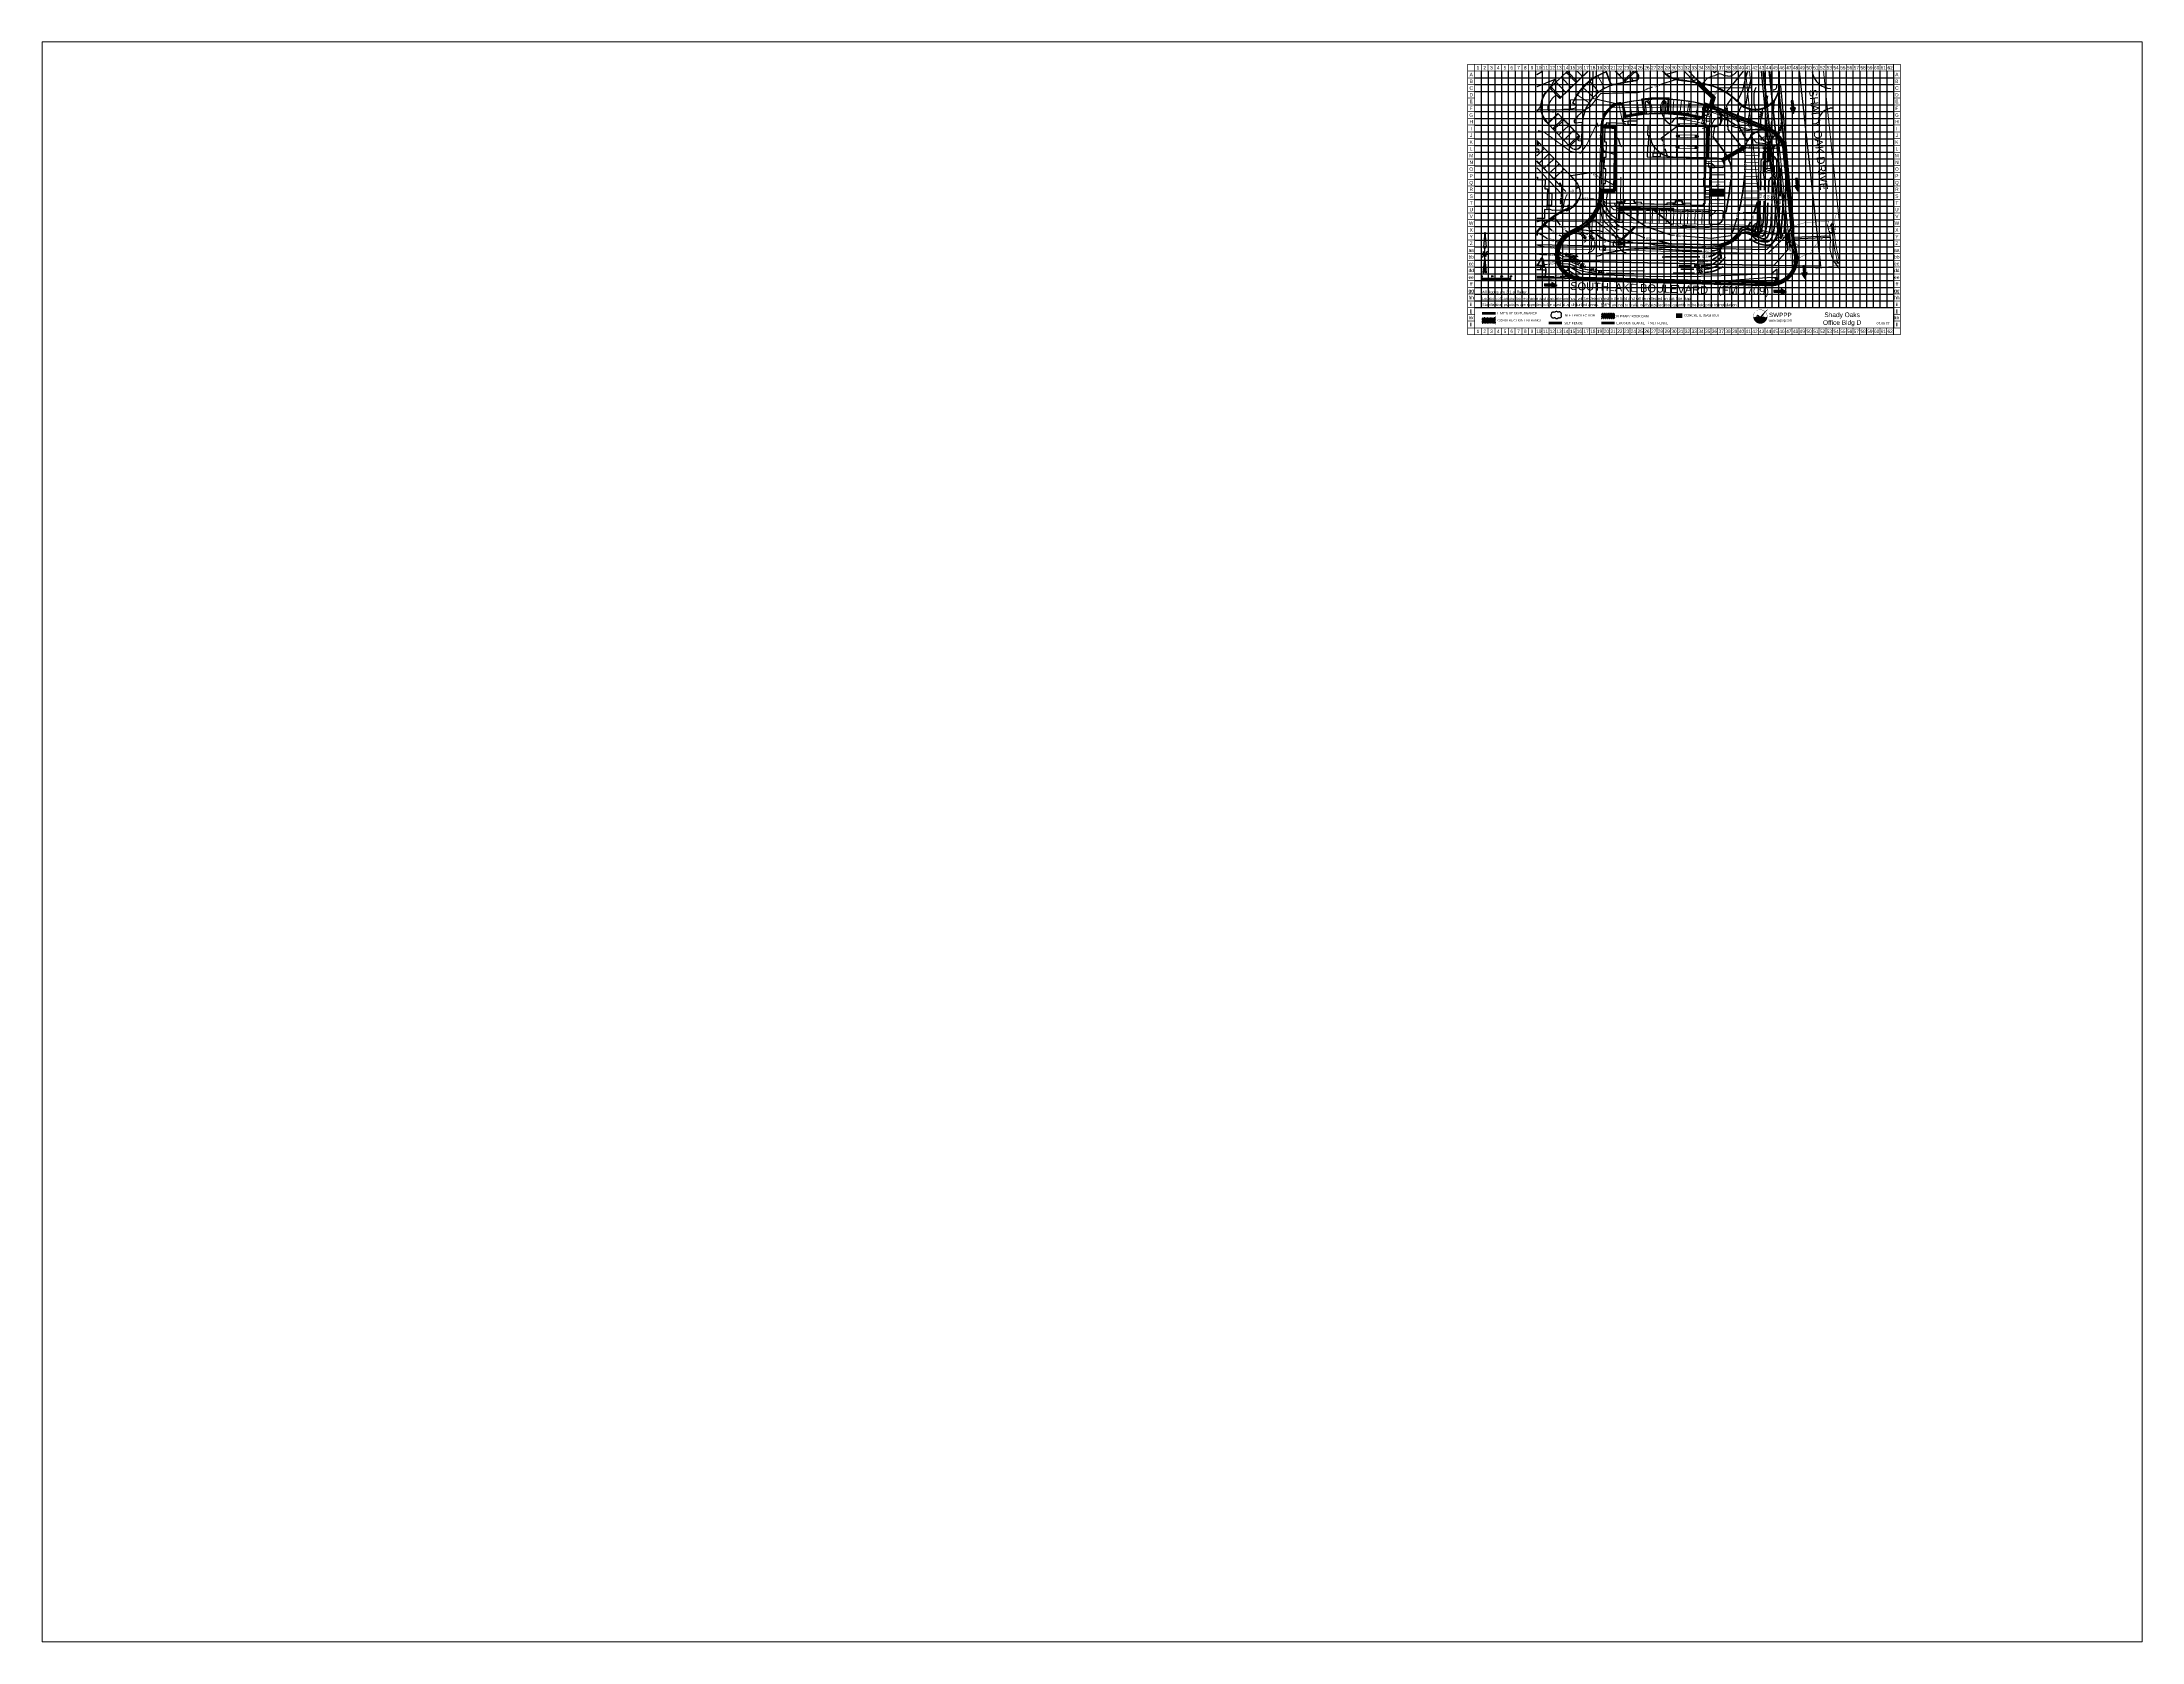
# Paper-space layout 'Layout1' of a CAD drawing. Header units: inches. Extents: x 1.05 to 9.45, y 0.8 to 7.2.
# The model-space entities are those that its viewports show. They can reach past a viewport. Long polylines and large blocks are cut down to what shows.
import ezdxf
from ezdxf.enums import TextEntityAlignment as Align

# ---------------------------------------------------------------- set-up
doc = ezdxf.new("R2010")
doc.units = ezdxf.units.IN
doc.header["$MEASUREMENT"] = 0
for name, pattern in [('ACAD_ISO02W100', [15, 12, -3]), ('DASHED', [9, 6, -3]), ('DGN_STYLE_2', [202.669512, 121.601707, -81.067805]), ('DGN_STYLE_3', [283.737317, 202.669512, -81.067805]), ('DGN_STYLE_4', [324.473889, 162.13561, -81.067805, 0.20267, -81.067805]), ('HIDDEN', [0.375, 0.25, -0.125]), ('HIDDENX2', [9, 6, -3])]:
    doc.linetypes.add(name, pattern=pattern)
for name, color, linetype in [('021-043_BASETOPO_-_BLDGLIN', 3, 'Continuous'), ('021-043_BASETOPO_-_ESMT', 1, 'Continuous'), ('1 PROPOSED CONTOURS', 35, 'Continuous'), ('3', 1, 'Continuous'), ('8-LINES', 3, 'Continuous'), ('BASE', 7, 'Continuous'), ('BLDG', 7, 'Continuous'), ('CONTOURS', 4, 'Continuous'), ('FIRELANE', 7, 'Continuous'), ('GRID', 254, 'HIDDEN'), ('INLETS', 7, 'Continuous'), ('LEGEND', 7, 'Continuous'), ('LEVEL_46', 7, 'Continuous'), ('LIMITS', 1, 'Continuous'), ('LOGO', 7, 'Continuous'), ('NARROW', 7, 'Continuous'), ('new', 250, 'Continuous'), ('PIPES', 7, 'Continuous'), ('PROP', 3, 'Continuous'), ('SILT FENCE', 200, 'Continuous'), ('SITE', 7, 'Continuous'), ('STORM', 7, 'Continuous'), ('Y', 4, 'Continuous')]:
    doc.layers.add(name, color=color, linetype=linetype)
doc.styles.add('L120', font='simplex.shx', dxfattribs={"height": 4.8})
doc.styles.add("L200'", font='ARIAL.TTF', dxfattribs={"height": 0.001969})
doc.styles.add('LOGO1', font='ROCKEB.TTF', dxfattribs={"height": 25})
doc.styles.add('ROMANC', font='ARIAL.TTF', dxfattribs={"height": 2.4})
doc.styles.add('ROMANS', font='romans.shx')
doc.styles.get("Standard").update_dxf_attribs({"font": 'ARIAL.TTF'})

# ---------------------------------------------------------------- blocks, each defined once
blk = doc.blocks.new('A$C50D86C7A')
at = {"color": 0, "linetype": 'ByBlock', "flags": 128}
blk.add_lwpolyline([(17, 34), (0, 17), (17, 0), (34, 17)], close=True, dxfattribs=at)
blk = doc.blocks.new('SSMH')
at = {"color": 0, "linetype": 'ByBlock'}
blk.add_circle((0, 0), 0.07, dxfattribs=at)
blk.add_point((0, 0), dxfattribs=at)
blk = doc.blocks.new('North Arrow')
at = {"layer": 'NARROW'}
for p, q in [((0, 0), (22.4, 2)), ((0, 0), (22.3, -2)), ((28.8, -2.1), (34, 2.3)), ((36.2, 2.3), (30.5, 2.3)), ((36.2, 2.3), (31, -2.1)), ((32.4, 3.1), (32.4, 4.6)), ((39.1, 0), (60, 2.1)), ((31.2, 0), (21.7, 0)), ((21.7, 0), (21.7, 0)), ((28.8, -2.1), (35, -2.1)), ((32.4, -4.3), (32.4, -2.8)), ((57.5, 0), (33.4, 0)), ((59.8, -2.1), (39, 0)), ((57.7, 0), (57.8, 0)), ((57.8, -0.1), (57.7, 0))]:
    blk.add_line(p, q, dxfattribs=at)
blk.add_lwpolyline([(22.4, -2), (22.6, -1.9, 0.091577), (22.9, -1.4, 0.048306), (23, -0.8), (23.1, 0), (23, 0.8, 0.048306), (22.9, 1.4, 0.091577), (22.6, 1.9), (22.4, 2), (22.1, 1.9, 0.091577), (21.9, 1.4, 0.048306), (21.7, 0.8), (21.7, 0), (21.7, -0.8, 0.048306), (21.9, -1.4, 0.091577), (22.1, -1.9)], format="xyb", close=True, dxfattribs=at)
for points in [[(57.5, 0), (57.4, 0.1, -0.066818), (57.7, 0.5, -0.03073), (58, 0.8), (58.5, 1.3), (59.1, 1.7, -0.03073), (59.5, 2, -0.066818), (59.9, 2.1), (60, 2.1)], [(60, 2.1), (60.1, 1.9, -0.066818), (59.8, 1.6, -0.03073), (59.4, 1.1), (59, 0.7), (58.4, 0.3, -0.03073), (58, 0.1, -0.036692), (57.8, 0)], [(57.5, 0), (57.4, -0.2, 0.066818), (57.7, -0.5, 0.03073), (58, -0.9), (58.5, -1.4), (59.1, -1.8, 0.03073), (59.5, -2, 0.066818), (59.9, -2.2), (60, -2.1)], [(60, -2.1), (60.1, -2, 0.066818), (59.8, -1.6, 0.03073), (59.4, -1.2), (59, -0.8), (58.4, -0.4, 0.03073), (58, -0.1, 0.036692), (57.8, 0)]]:
    blk.add_lwpolyline(points, format="xyb", dxfattribs=at)
for centre, start, end in [((30.5, 3.9), 178.8769, 270), ((35, -3.6), 358.8769, 90)]:
    blk.add_arc(centre, 1.53, start, end, dxfattribs=at)
for points in [[(23.1, 0), (21.7, 0.8), (23, 0.7), (21.9, 1.4)], [(23, -0.8), (21.7, 0), (23.1, 0), (21.7, 0.8)], [(23, 0.7), (21.9, 1.4), (22.9, 1.4), (22.1, 1.9)], [(22.9, 1.4), (22.1, 1.9), (22.6, 1.9), (22.4, 2)], [(31, -2.1), (36.2, 2.4), (28.7, -2.1), (34, 2.4)], [(57.4, 0.1), (57.7, 0), (57.5, 0.2), (57.8, 0)], [(57.5, 0), (57.7, 0), (57.4, 0.1), (57.7, 0)], [(57.5, 0.2), (57.8, 0), (57.6, 0.4), (57.9, 0.1)], [(57.6, 0.4), (57.9, 0.1), (57.7, 0.5), (58.1, 0.1)], [(57.7, 0.5), (58.1, 0.1), (57.8, 0.7), (58.3, 0.3)], [(57.8, 0.7), (58.3, 0.3), (58, 0.9), (58.5, 0.4)], [(58, 0.9), (58.5, 0.4), (58.3, 1.1), (58.7, 0.6)], [(58.3, 1.1), (58.7, 0.6), (58.5, 1.3), (59, 0.8)], [(58.5, 1.3), (59, 0.8), (58.7, 1.4), (59.3, 1)], [(59.3, 1), (58.7, 1.4), (59.4, 1.1), (59, 1.6)], [(59.4, 1.1), (59, 1.6), (59.6, 1.3), (59.3, 1.8)], [(59.6, 1.3), (59.3, 1.8), (59.8, 1.6), (59.5, 2)], [(59.8, 1.6), (59.5, 2), (59.9, 1.7), (59.7, 2)], [(59.9, 1.7), (59.7, 2), (60.1, 1.9), (59.9, 2.1)], [(60.1, 1.9), (59.9, 2.1), (60, 2.1)], [(22.9, -1.4), (21.7, -0.9), (23, -0.8), (21.7, 0)], [(22.6, -1.9), (21.9, -1.4), (22.9, -1.4), (21.7, -0.9)], [(22.4, -2), (22.1, -1.9), (22.6, -1.9), (21.9, -1.4)], [(57.4, -0.1), (57.7, 0), (57.5, 0), (57.7, 0)], [(57.5, -0.2), (57.7, 0), (57.4, -0.1), (57.7, 0)], [(57.5, -0.3), (57.8, -0.1), (57.5, -0.2), (57.7, 0)], [(57.6, -0.5), (57.9, -0.1), (57.5, -0.3), (57.8, -0.1)], [(57.8, -0.7), (58.1, -0.2), (57.6, -0.5), (57.9, -0.1)], [(58, -0.9), (58.3, -0.3), (57.8, -0.7), (58.1, -0.2)], [(58.2, -1.1), (58.6, -0.5), (58, -0.9), (58.3, -0.3)], [(58.6, -1.4), (58.9, -0.8), (58.2, -1.1), (58.6, -0.5)], [(58.9, -1.6), (59.2, -1), (58.6, -1.4), (58.9, -0.8)], [(59.1, -1.8), (59.6, -1.4), (58.9, -1.7), (59.2, -1)], [(59.3, -1.9), (59.8, -1.6), (59.1, -1.8), (59.6, -1.4)], [(59.5, -1.3), (59.4, -1.2), (59.2, -1)], [(59.6, -2.1), (59.9, -1.8), (59.3, -1.9), (59.8, -1.6)], [(59.8, -2.1), (60, -2), (59.6, -2.1), (59.9, -1.8)], [(59.9, -2.2), (60, -2.1), (59.8, -2.1), (60, -2)]]:
    blk.add_solid(points, dxfattribs=at)
blk = doc.blocks.new('A$C32F70DF8')
h = blk.add_hatch(color=7)
h.paths.add_polyline_path([(164, 14), (164, 29), (4, 29), (4, 14)])
h.paths.add_polyline_path([(164, 14), (164, 0), (324, 0), (324, 14)])
h.paths.add_polyline_path([(324, 29), (324, 14), (484, 14), (484, 29)])
at = {"color": 7}
for p, q in [((4, 29), (4, 38)), ((4, 29), (164, 29)), ((4, 29), (4, 0)), ((4, 14), (484, 14)), ((164, 29), (164, 38)), ((164, 29), (484, 29)), ((164, 29), (164, 0)), ((324, 29), (324, 38)), ((324, 29), (324, 0)), ((484, 29), (484, 38)), ((484, 29), (484, 0)), ((4, 0), (164, 0)), ((164, 0), (484, 0))]:
    blk.add_line(p, q, dxfattribs=at)
at = {"color": 7, "style": 'L120'}
for s, p in [('0', (0, 50)), ('160', (152, 52)), ('320', (312, 50)), ('480', (467, 50))]:
    blk.add_text(s, height=15.4, dxfattribs=at).set_placement(p)
blk = doc.blocks.new('ARROW')
blk.add_lwpolyline([(-67, -25.4), (-59.3, -25.4), (-59.6, -56.1), (-51.9, -56.2), (-51.6, -25.5), (-44, -25.5), (-55.3, -2.4), (-67, -25.4)], close=True)
at = {"color": 254}
for points in [[(-44, -25.5), (-67, -25.4), (-55.3, -2.4), (-67, -25.4)], [(-59.6, -56.1), (-51.9, -56.2), (-59.3, -25.4), (-51.6, -25.5)]]:
    blk.add_solid(points, dxfattribs=at)

msp = doc.modelspace()

# ---------------------------------------------------------------- hatches: boundary and pattern name
at = {"layer": 'BASE'}
h = msp.add_hatch(dxfattribs=at)
h.set_pattern_fill('AR-SAND', color=30, scale=2.706013, style=0)
h.set_pattern_definition([(37.5, (80257.2874, 79425.694), (-0.170461, 5.2140104), [0, -4.11314, 0, -4.600222, 0, -4.397271]), (7.5, (80257.2874, 79425.694), (4.78904, 7.636764), [0, -2.218931, 0, -3.707238, 0, -1.420657]), (327.5, (80253.959, 79425.694), (8.426909, 0.0153135), [0, -1.3530066, 0, -4.870824, 0, -6.359131]), (317.5, (80253.959, 79425.694), (8.134618, 2.375002), [0, -0.676503, 0, -3.1930955, 0, -3.653118])])
h.paths.add_polyline_path([(78060, 79629), (78060, 79696), (77967, 79696), (77967, 79629)])
at = {"layer": 'FIRELANE', "linetype": 'Continuous', "lineweight": 0}
h = msp.add_hatch(dxfattribs=at)
h.set_pattern_fill('_USER', style=0)
h.set_pattern_definition([(0, (78505.758, 82858.057), (0, 12), [])])
h.paths.add_polyline_path([(78517, 82827), (78473, 82847), (78505, 82964), (78253, 83209), (78339, 83192), (78559, 82979)])
at = {"layer": 'LEGEND'}
h = msp.add_hatch(dxfattribs=at)
h.set_pattern_fill('GRAVEL', color=4, scale=31.606741, angle=-43.9343, style=0)
h.set_pattern_definition([(184.078545, (30845.8767, 60430.876), (-379.45736782, -29.4122854), [4.252245, -420.972964]), (141.0354448, (30841.6352, 60430.5735), (295.063601346, -240.396463497), [7.296985, -722.4013]), (88.576145, (30835.9616, 60435.1621), (-13.61637202, -469.67065253), [5.145198, -509.375249]), (223.339445, (30821.6023, 60438.0245), (461.35676102, 433.29361681), [6.644938, -657.848736]), (248.899445, (30816.7694, 60433.4639), (149.351277075, 382.78303957), [6.515888, -645.073765]), (313.339445, (30814.4236, 60427.3849), (-433.29361681, 461.35676102), [6.644938, -657.848736]), (353.7599448, (30818.9842, 60422.552), (-515.192946102, 57.475918004), [8.78759, -869.970772]), (28.3210448, (30827.7197, 60421.5969), (641.783567528, 347.23682768), [8.29639, -821.342916]), (77.495345, (30835.023, 60425.5328), (102.997572934, 471.333488933), [6.667442, -660.077485]), (131.302145, (30836.4667, 60432.042), (228.44324195, -263.98861728), [7.611915, -372.98366]), (178.4631448, (30831.4426, 60437.7605), (-514.361601654, 12.784930625), [9.843856, -974.542496]), (94.879845, (30843.9165, 60416.0864), (-27.7495794, 290.07548345), [3.359828, -332.624411]), (127.534945, (30843.6307, 60419.434), (252.0353689, -330.60966501), [6.392052, -632.814712]), (181.065745, (30839.736, 60424.503), (-21.929791, -22.761172), [4.469857, -40.228807]), (159.264345, (30840.7747, 60428.7692), (157.6654176, -64.1265532), [2.407106, -238.302658]), (247.867145, (30838.5235, 60429.6215), (43.02819466, 90.21328426), [3.40414, -166.803374]), (347.029545, (30837.241, 60426.468), (112.14307345, -20.2669214), [5.528936, -178.768454]), (117.630845, (30842.629, 60425.227), (23.5925916, -66.6207065), [3.997968, -95.951333]), (332.455245, (30825.322, 60442.3408), (293.400895523, -151.01455806), [5.600714, -554.472157]), (26.411945, (30830.288, 60439.7508), (-332.27222393, -162.65383558), [4.69869, -465.169302]), (249.264345, (30847.0148, 60429.7795), (64.1265532, 157.6654176), [4.81418, -235.895584]), (299.676245, (30845.3103, 60425.2771), (-161.82251131, 287.58121822), [5.600714, -554.472157]), (295.509745, (30811.7256, 60428.229), (-69.94638849, 155.17119996), [5.40096, -264.647161]), (250.840845, (30814.0516, 60423.3544), (127.42205005, 360.02164528), [4.52539, -448.01427]), (22.867145, (30825.3126, 60406.799), (155.1712749, 69.9462235), [4.81418, -235.895584]), (333.419745, (30829.7484, 60408.6698), (-383.614210756, 194.04269997), [5.29827, -524.527267]), (25.509745, (30814.1596, 60417.5446), (-155.17119996, -69.94638849), [2.70048, -267.347641]), (57.375645, (30823.947, 60408.115), (64.958041, 112.97441054), [1.611628, -159.551745]), (122.029545, (30824.816, 60409.472), (46.353767, -88.5504851), [6.515888, -123.802024]), (142.074745, (30821.36, 60414.9962), (249.541416735, -196.53668466), [6.038468, -597.807465]), (259.755845, (30835.267, 60424.42), (21.0983626, 67.4521339), [4.558387, -109.40133]), (309.2229448, (30834.4566, 60419.934), (343.080052924, -418.32882668), [7.958388, -787.879026]), (17.011145, (30839.489, 60413.7687), (-244.55315835, -71.60902955), [3.254104, -322.157207]), (46.065745, (30842.6, 60414.72), (-0.831381, 44.69095), [1.896404, -29.710336]), (76.322145, (30821.5627, 60416.1176), (-62.46399684, -247.0472371), [4.390935, -434.703944]), (4.078545, (30822.601, 60420.384), (379.45736782, 29.4122854), [8.50449, -416.72072]), (316.065745, (30831.084, 60420.99), (44.69095, 0.831381), [8.217753, -23.388988]), (281.370545, (30837.002, 60415.2871), (-74.10284595, 378.62606736), [4.997468, -494.748976]), (210.120345, (30837.987, 60410.3878), (-110.48030157, -69.11488267), [4.602005, -225.498546]), (163.7117448, (30834.0066, 60408.0784), (-651.76005506, 189.053974974), [7.492852, -741.793585]), (131.4918448, (30826.8144, 60410.1799), (-273.965492117, 307.848251155), [7.92694, -784.76611])])
edge = h.paths.add_edge_path()
edge.add_line((75225, 79530), (75225, 79649))
edge.add_arc((75206, 79649), 19.8, -89.9609, 0, ccw=False)
edge.add_line((75206, 79629), (75025, 79629))
edge.add_line((75025, 79629), (75025, 79550))
edge.add_line((75025, 79550), (75206, 79550))
edge.add_arc((75206, 79530), 19.8, 0, 90.0391, ccw=False)
at = {"layer": 'LEGEND', "linetype": 'ACAD_ISO02W100'}
h = msp.add_hatch(dxfattribs=at)
h.set_pattern_fill('GRAVEL', color=240, scale=31.264477, style=0)
h.set_pattern_definition([(228.0128, (74610.1659, 78039.5174), (-250.1157623, -281.3803367), [4.2062, -416.41432]), (184.9697, (74607.3521, 78036.391), (375.1737593, 31.2642054), [7.21797, -714.57855]), (132.5104, (74600.1612, 78035.7657), (312.6444818, -343.9095204), [5.08948, -503.85932]), (267.2737, (74587.9681, 78027.9496), (31.2643527, 625.2895532), [6.57298, -650.725]), (292.8337, (74587.6555, 78021.384), (-156.3226957, 375.1736142), [6.44533, -638.08838]), (357.2737, (74590.1566, 78015.4438), (-625.2895532, 31.2643527), [6.57298, -650.725]), (37.6942, (74596.7222, 78015.1311), (-406.43843326, -312.64447202), [8.69243, -860.55001]), (72.2553, (74603.6003, 78020.4461), (218.8516769, 687.81838057), [8.20655, -812.44874]), (121.4296, (74606.1015, 78028.2622), (-250.116075, 406.4380484), [6.59524, -652.92962]), (175.2364, (74602.6624, 78033.8898), (343.9092788, -31.2642125), [7.5295, -368.9447]), (222.3974, (74595.1589, 78034.5151), (-375.17395623, -343.90900165), [9.73726, -963.98935]), (138.8141, (74618.92, 78027.637), (-218.8514325, 187.5867792), [3.32345, -329.02248]), (171.4692, (74616.4188, 78029.8254), (406.43815, -62.5292017), [6.32283, -625.96207]), (225, (74610.166, 78030.763), (-3e-15, -31.26449), [4.42145, -39.79318]), (203.1986, (74607.9774, 78034.515), (156.3223776, 62.528996), [2.38104, -235.72212]), (291.8014, (74605.789, 78033.577), (-31.264474, 93.79344), [3.36728, -164.9971]), (30.9638, (74607.0394, 78030.451), (93.79337, 62.529032), [5.46906, -176.8326]), (161.5651, (74611.729, 78033.265), (62.528968, -31.264427), [3.95467, -94.9123]), (16.3895, (74587.6555, 78033.5772), (312.6448407, 93.7932037), [5.54007, -548.46788]), (70.3462, (74592.9704, 78035.1404), (-125.0577602, -343.909316), [4.6478, -460.13207]), (293.1986, (74611.729, 78039.5174), (-62.528996, 156.3223776), [4.76205, -233.3411]), (343.6105, (74613.605, 78035.1404), (-312.6448407, 93.7932037), [5.54007, -548.46788]), (339.444, (74587.6555, 78014.1932), (-156.3224437, 62.5288292), [5.34247, -261.78134]), (294.7751, (74592.6578, 78012.3173), (-156.3221418, 343.9093562), [4.47639, -443.1628]), (66.8014, (74612.0417, 78008.253), (62.528996, 156.3223776), [4.76205, -233.3411]), (17.354, (74613.9176, 78012.63), (-406.4382667, -125.0577369), [5.2409, -518.84726]), (69.444, (74596.722, 78008.253), (-62.5288292, -156.3224437), [2.67124, -264.45258]), (101.3099, (74610.166, 78008.253), (-31.264403, 125.057932), [1.59418, -157.824]), (165.9638, (74609.853, 78009.816), (93.793449, -31.264416), [6.44533, -122.4614]), (186.009, (74603.6003, 78011.3794), (312.6447642, 31.2644559), [5.97308, -591.33391]), (303.6901, (74607.039, 78027.637), (-31.26452, 62.52894), [4.50903, -108.21664]), (353.1572, (74609.5406, 78023.8852), (531.49609256, -62.52920445), [7.8722, -779.34723]), (60.9454, (74617.3567, 78022.9473), (-125.0579097, -218.8513524), [3.21887, -318.66862]), (90, (74618.92, 78025.76), (-31.26448, 31.26448), [1.87587, -29.3886]), (120.2564, (74602.975, 78012.3173), (125.057749, -218.8514172), [4.3434, -429.9966]), (48.0128, (74600.7865, 78016.069), (250.1157623, 281.3803367), [8.4124, -412.20813]), (0, (74606.414, 78022.322), (31.26448, 31.26448), [8.12876, -23.1357]), (325.3048, (74614.543, 78022.322), (-312.6445925, 218.8516096), [4.94335, -489.39143]), (254.0546, (74618.6073, 78019.508), (-31.264474, -125.057913), [4.55217, -223.05666]), (207.646, (74617.3567, 78015.1311), (-594.0249357, -312.64501315), [7.41171, -733.76083]), (175.4261, (74610.7912, 78011.692), (-406.43822106, 31.26431466), [7.8411, -776.26802])])
h.paths.add_polyline_path([(76835, 79618), (77034, 79618), (77034, 79696), (76835, 79696)])
at = {"layer": 'LOGO'}
h = msp.add_hatch(color=170, dxfattribs=at)
h.paths.add_polyline_path([(79235, 79595), (79234, 79596), (79233, 79597), (79232, 79598), (79231, 79599), (79230, 79601), (79229, 79603), (79229, 79604), (79228, 79605), (79228, 79606), (79227, 79607), (79227, 79609), (79226, 79611), (79225, 79613), (79225, 79614), (79224, 79615), (79224, 79616), (79224, 79617), (79223, 79618), (79223, 79619), (79222, 79620), (79222, 79621), (79221, 79622), (79221, 79623), (79220, 79624), (79220, 79625), (79219, 79627), (79218, 79628), (79218, 79629), (79217, 79630), (79216, 79631), (79216, 79632), (79215, 79633), (79214, 79634), (79214, 79635), (79213, 79636), (79212, 79637), (79211, 79638), (79211, 79639), (79210, 79639), (79209, 79640), (79207, 79640), (79205, 79640), (79203, 79641), (79202, 79641), (79201, 79641), (79200, 79642), (79198, 79642), (79196, 79644), (79194, 79645), (79192, 79646), (79190, 79648), (79189, 79650), (79188, 79651), (79187, 79652), (79186, 79653), (79186, 79654), (79185, 79654), (79185, 79655), (79185, 79655), (79185, 79655), (79184, 79656), (79184, 79656), (79184, 79656), (79184, 79656), (79184, 79655), (79184, 79655), (79184, 79655), (79184, 79654), (79183, 79654), (79183, 79652), (79182, 79651), (79182, 79650), (79181, 79649), (79180, 79647), (79179, 79646), (79178, 79645), (79176, 79644), (79175, 79643), (79173, 79642), (79172, 79642), (79170, 79641), (79168, 79640), (79166, 79640), (79164, 79640), (79162, 79639), (79160, 79639), (79158, 79639), (79155, 79640), (79153, 79640), (79151, 79640), (79150, 79641), (79148, 79642), (79146, 79643), (79144, 79644), (79143, 79646), (79141, 79647), (79141, 79648), (79140, 79649), (79139, 79650), (79138, 79651), (79137, 79652), (79137, 79654), (79136, 79656), (79135, 79658, -0.595729), (79315, 79723), (79316, 79725), (79317, 79726), (79319, 79727, 37.93689), (79327, 79719), (79327, 79718), (79326, 79717), (79325, 79716), (79324, 79715, -0.146449), (79350, 79658), (79350, 79657), (79349, 79656), (79349, 79655), (79349, 79654), (79348, 79653), (79347, 79651), (79347, 79650), (79346, 79649), (79345, 79648), (79344, 79647), (79343, 79646), (79342, 79645), (79341, 79644), (79340, 79643), (79338, 79642), (79337, 79642), (79336, 79641), (79334, 79641), (79333, 79640), (79331, 79640), (79330, 79640), (79328, 79639), (79326, 79639), (79325, 79639), (79323, 79639), (79321, 79639), (79319, 79640), (79318, 79640), (79316, 79641), (79314, 79641), (79312, 79642), (79311, 79643), (79309, 79644), (79308, 79645), (79306, 79646), (79305, 79648), (79303, 79649), (79302, 79651), (79302, 79652), (79301, 79653), (79301, 79654), (79300, 79654), (79300, 79655), (79300, 79655), (79300, 79655), (79299, 79655), (79299, 79655), (79299, 79655), (79299, 79655), (79299, 79655), (79299, 79655), (79298, 79654), (79298, 79654), (79298, 79654), (79297, 79653), (79297, 79652), (79296, 79650), (79295, 79649), (79294, 79648), (79292, 79647), (79291, 79646), (79290, 79645), (79289, 79644), (79287, 79643), (79285, 79642), (79283, 79641), (79282, 79641), (79280, 79640), (79279, 79640), (79277, 79640), (79276, 79639), (79276, 79638), (79275, 79637), (79275, 79635), (79274, 79634), (79274, 79632), (79273, 79630), (79272, 79628), (79272, 79626), (79271, 79624), (79270, 79623), (79269, 79621), (79269, 79619), (79268, 79617), (79267, 79615), (79267, 79613), (79266, 79612), (79266, 79610), (79265, 79609), (79265, 79608), (79264, 79606), (79264, 79605), (79263, 79603), (79262, 79601), (79261, 79600), (79260, 79599), (79259, 79597), (79258, 79596), (79257, 79595), (79256, 79594), (79255, 79593), (79254, 79593), (79252, 79592), (79251, 79592), (79250, 79591), (79248, 79591), (79246, 79590), (79245, 79590), (79244, 79591), (79242, 79591), (79240, 79591), (79239, 79592), (79238, 79593), (79236, 79594)])
h.paths.add_polyline_path([(79244, 79652), (79242, 79656), (79240, 79659), (79240, 79657), (79238, 79653), (79236, 79651), (79236, 79651), (79236, 79650), (79237, 79650), (79237, 79649), (79237, 79649), (79238, 79649), (79238, 79648), (79238, 79648), (79238, 79648), (79239, 79648), (79239, 79647), (79239, 79647), (79239, 79647), (79239, 79647), (79240, 79647), (79240, 79647), (79240, 79647), (79240, 79646), (79241, 79646), (79241, 79646), (79241, 79646), (79241, 79646), (79242, 79646), (79242, 79646), (79242, 79646), (79242, 79646), (79243, 79646), (79243, 79646), (79243, 79646), (79243, 79646), (79243, 79646), (79244, 79646), (79244, 79646), (79244, 79646), (79244, 79647), (79245, 79647), (79245, 79647), (79245, 79647), (79245, 79647), (79245, 79647), (79246, 79647), (79246, 79647), (79246, 79648), (79246, 79648), (79246, 79648), (79247, 79648), (79247, 79649), (79247, 79649), (79246, 79650)], flags=17)
msp.add_hatch(color=240, dxfattribs=at).paths.add_polyline_path([(79338, 79745), (79341, 79747), (79343, 79748), (79344, 79749), (79346, 79750), (79347, 79751), (79348, 79752), (79349, 79752), (79349, 79753), (79350, 79753), (79351, 79753), (79351, 79754), (79352, 79754), (79352, 79754), (79352, 79754), (79353, 79754), (79353, 79755), (79354, 79755), (79354, 79755), (79354, 79755), (79355, 79755), (79355, 79755), (79355, 79755), (79356, 79756), (79356, 79756), (79356, 79756), (79357, 79756), (79357, 79756), (79357, 79756), (79357, 79756), (79358, 79756), (79358, 79756), (79358, 79756), (79358, 79756), (79359, 79756), (79359, 79756), (79359, 79756), (79359, 79756), (79359, 79756), (79359, 79756), (79360, 79756), (79360, 79756), (79360, 79756), (79360, 79756), (79360, 79756), (79360, 79756), (79360, 79756), (79361, 79756), (79361, 79756), (79361, 79756), (79361, 79756), (79361, 79756), (79361, 79756), (79361, 79756), (79361, 79755), (79361, 79755), (79361, 79755), (79361, 79755), (79361, 79755), (79361, 79755), (79361, 79755), (79361, 79754), (79361, 79754), (79361, 79754), (79361, 79754), (79361, 79754), (79361, 79754), (79361, 79753), (79361, 79753), (79361, 79753), (79360, 79753), (79360, 79753), (79360, 79752), (79360, 79752), (79360, 79752), (79360, 79752), (79359, 79751), (79359, 79751), (79359, 79751), (79359, 79750), (79358, 79750), (79358, 79750), (79358, 79749), (79357, 79749), (79357, 79749), (79356, 79748), (79356, 79747), (79355, 79747), (79354, 79746), (79353, 79745), (79352, 79744), (79351, 79743), (79350, 79742), (79349, 79741), (79348, 79740), (79346, 79739), (79345, 79738), (79344, 79737), (79343, 79736), (79342, 79735), (79341, 79734), (79340, 79733), (79339, 79732), (79338, 79731), (79337, 79730), (79336, 79729), (79335, 79728), (79334, 79726), (79333, 79725), (79332, 79724), (79331, 79723), (79330, 79722), (79329, 79721), (79328, 79719), (79327, 79718), (79326, 79717), (79325, 79716), (79324, 79714), (79323, 79713), (79322, 79712), (79320, 79710), (79319, 79709), (79318, 79707), (79317, 79706), (79316, 79704), (79314, 79702), (79313, 79700), (79312, 79699), (79311, 79697), (79309, 79695), (79308, 79694), (79307, 79692), (79306, 79690), (79305, 79689), (79304, 79687), (79303, 79685), (79301, 79683), (79300, 79682), (79299, 79680), (79298, 79678), (79297, 79676), (79296, 79674), (79295, 79672), (79293, 79671), (79292, 79669), (79291, 79667), (79291, 79666), (79290, 79664), (79289, 79663), (79288, 79661), (79287, 79660), (79286, 79658), (79285, 79657), (79285, 79655), (79284, 79654), (79283, 79652), (79282, 79651), (79281, 79649), (79281, 79648), (79280, 79646), (79279, 79645), (79279, 79644), (79278, 79643), (79278, 79642), (79278, 79642), (79277, 79641), (79277, 79640), (79276, 79639), (79276, 79638), (79275, 79637), (79275, 79635), (79274, 79634), (79274, 79632), (79273, 79630), (79272, 79628), (79272, 79626), (79271, 79624), (79270, 79623), (79269, 79621), (79269, 79619), (79268, 79617), (79267, 79615), (79267, 79613), (79266, 79612), (79266, 79610), (79265, 79609), (79265, 79608), (79264, 79606), (79264, 79605), (79263, 79604), (79263, 79603), (79263, 79602), (79262, 79602), (79262, 79601), (79261, 79600), (79261, 79599), (79260, 79599), (79260, 79598), (79259, 79598), (79259, 79597), (79258, 79596), (79258, 79596), (79257, 79595), (79257, 79595), (79256, 79595), (79256, 79594), (79255, 79594), (79254, 79593), (79254, 79593), (79253, 79593), (79253, 79592), (79252, 79592), (79252, 79592), (79251, 79591), (79250, 79591), (79250, 79591), (79249, 79591), (79249, 79591), (79248, 79591), (79247, 79590), (79247, 79590), (79246, 79590), (79246, 79590), (79245, 79590), (79245, 79590), (79244, 79590), (79244, 79590), (79243, 79591), (79243, 79591), (79243, 79591), (79242, 79591), (79242, 79591), (79241, 79591), (79241, 79591), (79240, 79592), (79240, 79592), (79239, 79592), (79239, 79592), (79238, 79592), (79238, 79593), (79237, 79593), (79237, 79593), (79236, 79594), (79236, 79594), (79235, 79594), (79235, 79595), (79235, 79595), (79234, 79596), (79234, 79596), (79233, 79596), (79233, 79597), (79233, 79597), (79232, 79598), (79232, 79598), (79231, 79599), (79231, 79600), (79230, 79601), (79230, 79602), (79229, 79603), (79229, 79604), (79228, 79605), (79228, 79606), (79227, 79607), (79227, 79608), (79226, 79609), (79226, 79611), (79226, 79612), (79225, 79613), (79225, 79614), (79224, 79615), (79224, 79616), (79224, 79617), (79223, 79618), (79223, 79619), (79222, 79620), (79222, 79621), (79221, 79622), (79221, 79623), (79220, 79624), (79220, 79625), (79219, 79627), (79218, 79628), (79218, 79629), (79217, 79630), (79216, 79631), (79216, 79632), (79215, 79633), (79214, 79634), (79214, 79635), (79213, 79636), (79212, 79637), (79211, 79638), (79211, 79639), (79210, 79639), (79209, 79640), (79208, 79641), (79208, 79642), (79207, 79643), (79206, 79643), (79205, 79644), (79204, 79645), (79203, 79646), (79202, 79646), (79201, 79647), (79200, 79648), (79199, 79649), (79198, 79649), (79197, 79650), (79197, 79651), (79196, 79652), (79195, 79652), (79194, 79653), (79193, 79653), (79193, 79654), (79192, 79654), (79192, 79655), (79191, 79655), (79191, 79655), (79191, 79656), (79190, 79656), (79190, 79656), (79190, 79656), (79189, 79657), (79189, 79657), (79189, 79657), (79189, 79658), (79189, 79658), (79189, 79658), (79189, 79658), (79189, 79659), (79188, 79659), (79188, 79659), (79188, 79660), (79188, 79660), (79188, 79660), (79188, 79661), (79189, 79661), (79189, 79661), (79189, 79661), (79189, 79662), (79189, 79662), (79189, 79662), (79189, 79663), (79189, 79663), (79190, 79663), (79190, 79664), (79190, 79664), (79191, 79665), (79191, 79665), (79191, 79666), (79192, 79666), (79192, 79667), (79193, 79667), (79193, 79668), (79194, 79669), (79194, 79669), (79195, 79670), (79196, 79671), (79196, 79671), (79197, 79672), (79198, 79672), (79198, 79673), (79199, 79673), (79200, 79674), (79200, 79675), (79201, 79675), (79201, 79675), (79202, 79676), (79202, 79676), (79203, 79677), (79203, 79677), (79204, 79677), (79204, 79677), (79204, 79677), (79205, 79678), (79205, 79678), (79205, 79678), (79205, 79678), (79206, 79678), (79206, 79678), (79206, 79678), (79206, 79678), (79207, 79678), (79207, 79678), (79207, 79678), (79207, 79678), (79208, 79678), (79208, 79678), (79208, 79678), (79208, 79678), (79209, 79677), (79209, 79677), (79209, 79677), (79210, 79677), (79210, 79677), (79210, 79677), (79211, 79677), (79211, 79676), (79211, 79676), (79212, 79676), (79212, 79675), (79213, 79675), (79214, 79675), (79214, 79674), (79215, 79674), (79216, 79673), (79217, 79673), (79217, 79672), (79218, 79671), (79219, 79671), (79220, 79670), (79221, 79669), (79221, 79669), (79222, 79668), (79223, 79668), (79224, 79667), (79224, 79666), (79225, 79666), (79226, 79665), (79227, 79664), (79227, 79663), (79228, 79663), (79229, 79662), (79229, 79661), (79230, 79660), (79231, 79659), (79231, 79659), (79232, 79658), (79232, 79657), (79233, 79656), (79233, 79655), (79234, 79654), (79234, 79654), (79235, 79653), (79235, 79652), (79236, 79652), (79236, 79651), (79236, 79650), (79237, 79650), (79237, 79649), (79237, 79649), (79238, 79649), (79238, 79648), (79238, 79648), (79238, 79648), (79239, 79648), (79239, 79647), (79239, 79647), (79239, 79647), (79239, 79647), (79240, 79647), (79240, 79647), (79240, 79647), (79240, 79646), (79241, 79646), (79241, 79646), (79241, 79646), (79241, 79646), (79242, 79646), (79242, 79646), (79242, 79646), (79242, 79646), (79243, 79646), (79243, 79646), (79243, 79646), (79243, 79646), (79243, 79646), (79244, 79646), (79244, 79646), (79244, 79646), (79244, 79647), (79245, 79647), (79245, 79647), (79245, 79647), (79245, 79647), (79245, 79647), (79246, 79647), (79246, 79647), (79246, 79648), (79246, 79648), (79246, 79648), (79247, 79648), (79247, 79649), (79247, 79649), (79247, 79649), (79248, 79649), (79248, 79650), (79248, 79650), (79249, 79651), (79249, 79651), (79249, 79652), (79250, 79652), (79250, 79653), (79250, 79653), (79251, 79654), (79251, 79654), (79252, 79655), (79252, 79656), (79253, 79656), (79253, 79657), (79254, 79658), (79255, 79659), (79255, 79659), (79256, 79660), (79257, 79661), (79258, 79662), (79258, 79663), (79259, 79664), (79260, 79665), (79261, 79666), (79262, 79667), (79263, 79668), (79264, 79670), (79265, 79671), (79266, 79672), (79267, 79673), (79268, 79674), (79269, 79676), (79270, 79677), (79272, 79678), (79273, 79679), (79274, 79680), (79275, 79681), (79276, 79683), (79277, 79684), (79278, 79685), (79278, 79686), (79279, 79687), (79280, 79688), (79281, 79689), (79282, 79690), (79283, 79691), (79284, 79692), (79286, 79694), (79287, 79695), (79288, 79696), (79289, 79697), (79290, 79699), (79292, 79700), (79293, 79701), (79294, 79703), (79296, 79704), (79297, 79705), (79298, 79707), (79299, 79708), (79301, 79709), (79302, 79710), (79303, 79711), (79304, 79712), (79305, 79714), (79306, 79715), (79307, 79716), (79308, 79717), (79310, 79718), (79311, 79719), (79312, 79720), (79313, 79721), (79314, 79722), (79315, 79724), (79316, 79725), (79317, 79726), (79319, 79727), (79320, 79728), (79321, 79730), (79322, 79731), (79323, 79732), (79325, 79733), (79326, 79734), (79327, 79735), (79328, 79736), (79329, 79737), (79331, 79739), (79332, 79740), (79333, 79741), (79335, 79742), (79336, 79743)])
at = {"layer": 'SITE', "linetype": 'Continuous', "lineweight": 0}
h = msp.add_hatch(dxfattribs=at)
h.set_pattern_fill('_USER', style=0)
h.set_pattern_definition([(45, (78469.021, 82428.99), (-8.4853, 8.4853), [])])
h.paths.add_polyline_path([(78427, 82531), (78426, 82501), (78417, 82057), (78417, 82057), (78465, 82056), (78474, 82500), (78475, 82530)])
h = msp.add_hatch(dxfattribs=at)
h.set_pattern_fill('_USER', style=0)
h.set_pattern_definition([(45, (78842.132, 82151.748), (-8.4853, 8.4853), [])])
h.paths.add_polyline_path([(79037, 82213, -0.327847), (79023, 82253, -0.006628), (79026, 82262), (78671, 82051), (78622, 82052, -0.169308), (78684, 82003)])
h = msp.add_hatch(dxfattribs=at)
h.set_pattern_fill('_USER', style=0)
h.set_pattern_definition([(45, (77104.141, 81298.092), (-8.4853, 8.4853), [])])
h.paths.add_polyline_path([(77110, 81268), (77110, 81280), (77110, 81292), (77110, 81304), (77112, 81363), (77171, 81363), (77171, 81375), (77100, 81375), (77094, 81114), (77106, 81114)])
h = msp.add_hatch(dxfattribs=at)
h.set_pattern_fill('_USER', style=0)
h.set_pattern_definition([(45, (78601.164, 81523.419), (-8.4853, 8.4853), [])])
h.paths.add_polyline_path([(78692, 81475), (78695, 81583), (78479, 81587), (78476, 81479)])
h = msp.add_hatch(dxfattribs=at)
h.set_pattern_fill('_USER', style=0)
h.set_pattern_definition([(45, (77172.21, 81297.086), (-8.48528, 8.48528), [])])
h.paths.add_polyline_path([(77163, 81255), (77175, 81255), (77176, 81291), (77284, 81288), (77392, 81286), (77500, 81284), (77608, 81282), (77716, 81279), (77824, 81277), (77932, 81275), (77932, 81287), (77176, 81303), (77164, 81303), (77164, 81291), (77164, 81279), (77164, 81267)])

# ---------------------------------------------------------------- linework, layer by layer
at = {"layer": '021-043_BASETOPO_-_BLDGLIN', "color": 7, "linetype": 'DGN_STYLE_3', "lineweight": 0}
for p, q in [((79266, 81031), (79021, 83376)), ((75851, 81103), (79266, 81031))]:
    msp.add_line(p, q, dxfattribs=at)
at = {"layer": '021-043_BASETOPO_-_ESMT', "color": 7, "linetype": 'DGN_STYLE_2', "lineweight": 13}
for p, q in [((79108, 83123), (79082, 83376)), ((76366, 82940), (76683, 82942)), ((76367, 82790), (76366, 82940)), ((79108, 83123), (78597, 83121)), ((78507, 82832), (76983, 82823)), ((76821, 81502), (76803, 80662)), ((76693, 81145), (76683, 80665)), ((76167, 80676), (76683, 80665)), ((79362, 80608), (79644, 80878)), ((76803, 80662), (79362, 80608))]:
    msp.add_line(p, q, dxfattribs=at)
at = {"layer": '1 PROPOSED CONTOURS', "color": 35, "linetype": 'DGN_STYLE_3', "lineweight": 0}
for p, q in [((75913, 82848), (75851, 82755)), ((75851, 82659), (75969, 82643)), ((75969, 82643), (75994, 82605)), ((76175, 82782), (76264, 82798)), ((78903, 82701), (78901, 82723)), ((79069, 82630), (79064, 82652)), ((79096, 82492), (79090, 82523)), ((76790, 81771), (76826, 81752)), ((76270, 81384), (76259, 81300)), ((76270, 81384), (76303, 81493)), ((76492, 81433), (76540, 81434)), ((76653, 81436), (76713, 81437)), ((76713, 81437), (76807, 81387)), ((75978, 81074), (75940, 81112)), ((76172, 80685), (76142, 80690)), ((76164, 80523), (76183, 80527))]:
    msp.add_line(p, q, dxfattribs=at)
at = {"layer": '1 PROPOSED CONTOURS', "color": 35, "linetype": 'Continuous', "lineweight": 0}
for p, q in [((76612, 82259), (76771, 82591)), ((76771, 82591), (76785, 82531)), ((75965, 82448), (76358, 82160)), ((76358, 82160), (76518, 82130)), ((76518, 82130), (76612, 82259)), ((76225, 81262), (76228, 81344))]:
    msp.add_line(p, q, dxfattribs=at)
at = {"layer": '1 PROPOSED CONTOURS', "color": 35, "linetype": 'Continuous', "lineweight": 80}
for p, q in [((76820, 82367), (76838, 82287)), ((78660, 82202), (78530, 82376)), ((78923, 82539), (79045, 82310)), ((78660, 82202), (78721, 82115)), ((78721, 82115), (78796, 81972)), ((78796, 81972), (78808, 81874)), ((79358, 82148), (79291, 82148)), ((79369, 82004), (79294, 82004)), ((79369, 82267), (79369, 82004)), ((79459, 82080), (79393, 82081)), ((78485, 81915), (78479, 81612)), ((78798, 81711), (78767, 81483)), ((78799, 81740), (78798, 81711)), ((78808, 81874), (78807, 81857)), ((79018, 81861), (78985, 81584)), ((79251, 81570), (79257, 81699)), ((79311, 81567), (79317, 81697)), ((79370, 81538), (79377, 81700)), ((79459, 81936), (79391, 81936)), ((79429, 81524), (79434, 81636)), ((79547, 81478), (79565, 81905)), ((76823, 81378), (76802, 81388)), ((76823, 81378), (76833, 81335)), ((76833, 81335), (76871, 81245)), ((78767, 81483), (78726, 81248)), ((79141, 81208), (79206, 81390)), ((79206, 81390), (79202, 81112)), ((79238, 81274), (79244, 81406)), ((79298, 81272), (79304, 81403)), ((79358, 81269), (79363, 81375)), ((79418, 81266), (79422, 81360)), ((79468, 81060), (79482, 81336)), ((77905, 81040), (77608, 81282)), ((79051, 80993), (79100, 81088)), ((79186, 81010), (79163, 80950)), ((79202, 81091), (79186, 81010)), ((79202, 81112), (79202, 81091)), ((79272, 80981), (79290, 81083)), ((79290, 81083), (79298, 81272)), ((79330, 80964), (79350, 81077)), ((79350, 81077), (79358, 81269)), ((79388, 80947), (79409, 81070)), ((79409, 81070), (79418, 81266)), ((79446, 80930), (79468, 81060)), ((77852, 80759), (77526, 80763)), ((77705, 80798), (77852, 80759)), ((78360, 80706), (78417, 80705)), ((79163, 80950), (79051, 80993)), ((78009, 80418), (78202, 80418)), ((78013, 80493), (78256, 80493))]:
    msp.add_line(p, q, dxfattribs=at)
at = {"layer": '1 PROPOSED CONTOURS', "color": 35, "linetype": 'DGN_STYLE_3', "flags": 128}
for points in [[(75851, 83322), (75941, 83376)], [(75967, 83026), (76010, 83074), (76050, 83117), (76127, 83247), (75851, 83136)], [(76628, 83376), (76200, 82966), (76150, 83017)], [(76907, 83358), (76969, 83189), (76978, 83176), (76989, 83170), (77003, 83166), (77012, 83168), (77059, 83179), (77158, 83199), (77304, 83226), (77304, 83240), (77295, 83267), (77285, 83281), (77269, 83296), (77195, 83224), (77049, 83376)], [(77739, 83176), (77957, 83247), (78049, 83232), (78186, 83217), (78253, 83205), (78232, 83231), (78282, 83247), (78336, 83194), (78341, 83189), (78369, 83186), (78389, 83209), (78447, 83270), (78510, 83300), (78556, 83310)], [(77777, 83376), (77777, 83370), (77787, 83352)], [(77787, 83352), (77814, 83330), (77900, 83348), (77990, 83376)], [(78818, 82982), (78866, 82940), (78889, 82914), (78928, 82970), (78985, 83104), (79018, 83237), (79054, 83362), (79060, 83376)], [(78818, 82982), (78731, 82855), (78732, 82834)], [(78959, 82853), (78994, 82830), (79018, 82817), (79032, 82879), (79065, 83087), (79096, 83220)], [(79093, 82794), (79129, 82787), (79161, 82784), (79179, 82783), (79153, 82891), (79153, 83017), (79160, 83070), (79182, 83130)], [(79278, 82801), (79338, 82822), (79372, 82843), (79355, 82894), (79349, 82947), (79361, 83001)], [(76252, 82648), (76176, 82727), (76046, 82602)], [(76264, 82798), (76346, 82798), (76403, 82809), (76438, 82816)], [(76403, 82887), (76455, 82862), (76438, 82816)], [(76666, 82836), (76563, 82771), (76477, 82698), (76416, 82614), (76430, 82589), (76535, 82600), (76547, 82577)], [(77186, 82673), (77292, 82701), (77423, 82717), (77547, 82728), (77695, 82739), (77876, 82732), (78029, 82721), (78177, 82701), (78275, 82678), (78327, 82662), (78323, 82641), (78310, 82636), (78070, 82669), (77959, 82662), (77922, 82625), (77907, 82603), (77905, 82591)], [(78741, 82716), (78746, 82644)], [(78959, 82853), (78901, 82723)], [(79093, 82794), (79064, 82652)], [(79252, 82650), (79256, 82485)], [(79278, 82801), (79273, 82771)], [(79591, 82732), (79560, 82571)], [(76462, 82343), (76504, 82384), (76355, 82540)], [(77058, 82529), (76948, 82534), (76952, 82580)], [(77058, 82529), (77059, 82362), (77074, 82364), (77086, 82353), (77107, 82287), (77122, 82244), (77141, 82228)], [(78917, 82587), (78924, 82536)], [(79256, 82485), (79295, 82490), (79335, 82487), (79334, 82460)], [(79538, 82459), (79525, 82391), (79565, 82340), (79544, 82289)], [(76694, 81823), (76673, 81833), (76368, 81787)], [(76441, 81712), (76405, 81751), (76368, 81787)], [(76823, 81754), (77039, 81640), (77035, 81559), (76926, 81555), (76913, 81444)], [(76365, 81289), (76400, 81317), (76421, 81339)], [(76421, 81339), (76447, 81370), (76468, 81395), (76492, 81433)], [(76494, 81620), (76448, 81589)], [(75904, 80981), (75920, 80975), (75985, 81041)], [(75985, 81041), (76085, 80955)], [(76021, 81096), (76036, 81091), (76120, 81150)], [(76120, 81150), (76210, 81034)], [(76747, 81099), (76609, 81100), (76656, 80948), (76714, 80925), (76763, 80895), (76811, 80865), (76847, 80838), (76893, 80815)], [(75851, 80738), (75967, 80715), (76037, 80705)], [(76172, 80685), (76167, 80636), (76177, 80635)], [(76186, 80891), (76261, 80848)], [(76261, 80848), (76233, 80805), (76244, 80798)], [(76290, 80961), (76343, 80915), (76301, 80878), (76310, 80869)], [(75851, 80603), (75928, 80590), (76005, 80589)], [(75851, 80445), (75866, 80443), (75855, 80425), (75914, 80418), (75972, 80421), (75967, 80438), (76014, 80445)], [(76113, 80588), (76154, 80587)], [(76122, 80459), (76179, 80466), (76195, 80431), (76205, 80415), (76349, 80410)], [(76109, 80254), (75964, 80254), (75914, 80258), (75851, 80260)], [(76525, 80218), (76487, 80220), (76439, 80230), (76398, 80244), (76373, 80255), (76204, 80255)]]:
    msp.add_lwpolyline(points, dxfattribs=at)
at = {"layer": '1 PROPOSED CONTOURS', "color": 35, "linetype": 'Continuous', "flags": 128}
for points in [[(78609, 83089), (78623, 83104), (78684, 83074), (78719, 83052), (78788, 83124), (78932, 83300), (78991, 83376)], [(78524, 82828), (78511, 82983), (78530, 83003)], [(79533, 83122), (79526, 83063), (79509, 83013), (79459, 82917), (79437, 82723)], [(78384, 82705), (78370, 82656), (78321, 82664)], [(78427, 82533), (78427, 82565), (78386, 82578), (78411, 82659), (78384, 82705)], [(78524, 82828), (78554, 82806), (78580, 82785), (78605, 82761), (78632, 82727)], [(78530, 82376), (78556, 82532), (78593, 82538), (78627, 82562), (78649, 82595), (78648, 82672), (78632, 82727)], [(78744, 82671), (78754, 82490)], [(79417, 82614), (79395, 82473), (79449, 82449), (79477, 82429), (79476, 82412)], [(75965, 82448), (75874, 82467)], [(76813, 82405), (76866, 82166), (77049, 82107)], [(76838, 82287), (76838, 82018), (76879, 81982)], [(77765, 82306), (77746, 82361), (77983, 82540), (78087, 82542), (78427, 82533)], [(78754, 82490), (78946, 82248), (79010, 82129), (79018, 81997)], [(79358, 82148), (79356, 82259), (79323, 82272), (79190, 82288), (79105, 82385), (79088, 82364), (79055, 82320), (79045, 82310)], [(79096, 82495), (79136, 82427)], [(79136, 82427), (79164, 82444), (79205, 82462), (79222, 82409), (79294, 82320), (79346, 82299), (79369, 82267)], [(79256, 82487), (79256, 82481), (79287, 82484), (79317, 82483), (79336, 82478), (79338, 82424), (79350, 82348), (79369, 82312), (79382, 82274), (79381, 82077), (79389, 82006), (79391, 81936)], [(79467, 82404), (79419, 82342), (79393, 82266), (79393, 82081)], [(75885, 81974), (75851, 82009)], [(76230, 81455), (76235, 81625), (76208, 81677), (76185, 81658), (76110, 81743), (75885, 81974)], [(78486, 81911), (78549, 81911), (78555, 81926), (78545, 81936), (78510, 81969), (78414, 81971), (78417, 82057), (77886, 82071), (77838, 82083), (77800, 82198)], [(79257, 81699), (79259, 82017), (79289, 82051), (79291, 82148)], [(79317, 81697), (79305, 81767), (79296, 81830), (79294, 82004)], [(79459, 82080), (79492, 82022), (79493, 81853)], [(79495, 81488), (79524, 81880), (79520, 82099)], [(79526, 82267), (79523, 82196), (79520, 82099)], [(76808, 81762), (76829, 81752), (76825, 81566), (76853, 81553)], [(79459, 81936), (79458, 81839), (79430, 81770), (79398, 81743)], [(79493, 81853), (79481, 81740), (79441, 81660)], [(76313, 81499), (76303, 81493)], [(76853, 81553), (76854, 81401), (76875, 81349), (76924, 81273)], [(76983, 81310), (76983, 81310), (76960, 81367)], [(77176, 81291), (77176, 81279), (77164, 81279), (77164, 81291), (77110, 81292), (77110, 81280), (77098, 81280), (77064, 81305), (77031, 81366)], [(78479, 81612), (78408, 81614), (78404, 81467), (78408, 81467), (78477, 81467)], [(78477, 81467), (78472, 81263), (78472, 81263)], [(76098, 81259), (76043, 81277), (76006, 81271)], [(76225, 81262), (76098, 81259)], [(76871, 81245), (76905, 81201), (76960, 81150), (77013, 81117), (77056, 81060), (77109, 81022)], [(77106, 81114), (77094, 81114), (77002, 81171), (76924, 81273)], [(77716, 81279), (77176, 81291), (77175, 81255), (77163, 81255), (77164, 81267), (77164, 81267), (77110, 81268), (77109, 81256), (77098, 81257), (77022, 81271), (76983, 81310)], [(77514, 81011), (77175, 81229), (77109, 81230), (77106, 81114)], [(77109, 81022), (77171, 80991), (77490, 80842)], [(77941, 81241), (77939, 81241), (77898, 81274), (77175, 81291)], [(77943, 80879), (77891, 80883), (77514, 81011)], [(77935, 81038), (77905, 81040)], [(78474, 81179), (78472, 81263), (78148, 81270), (78093, 81237), (78054, 81238)], [(78726, 81248), (78687, 81199), (78684, 81154), (78679, 81132), (78663, 81097), (78649, 81079), (78608, 81056), (78577, 81048), (78527, 81046), (78466, 81008), (78402, 81008), (78063, 81030)], [(78889, 81144), (78828, 80946), (78794, 80874), (78504, 80836), (78070, 80869)], [(78474, 81179), (78532, 81207), (78571, 81255), (78472, 81263)], [(75851, 80882), (75878, 80920), (76017, 80832)], [(76132, 80794), (76204, 80772)], [(76204, 80772), (76189, 80731), (76203, 80726)], [(76982, 80896), (77137, 80836), (77310, 80771), (77065, 80774), (77060, 80774), (77013, 80775), (76980, 80780), (76907, 80803), (76808, 80859), (76748, 80905), (76649, 80954), (76777, 80962), (76860, 80935)], [(77491, 80842), (77490, 80842)], [(77526, 80763), (77670, 80733), (78360, 80706)], [(77705, 80798), (77617, 80816)], [(78823, 80831), (78758, 80788), (78706, 80767), (78642, 80748), (78614, 80745), (78558, 80743), (78492, 80742), (78557, 80734), (78642, 80740), (78707, 80755), (78792, 80790), (78835, 80822), (78878, 80864), (78899, 80903)], [(78823, 80831), (78851, 80854), (78874, 80876), (78899, 80903)]]:
    msp.add_lwpolyline(points, dxfattribs=at)
at = {"layer": '1 PROPOSED CONTOURS', "color": 35, "linetype": 'DGN_STYLE_3', "lineweight": 0, "extrusion": (0, 0, -1)}
for centre, radius, start, end in [((-77203, 82537), 873, 23.6743, 70.194), ((-76274, 82834), 362, 2.2012, 31.9834), ((-76022, 82632), 38.2, 230.0588, 316.4451), ((-76179, 81503), 335, 141.4168, 159.6168)]:
    msp.add_arc(centre, radius, start, end, dxfattribs=at)
at = {"layer": '1 PROPOSED CONTOURS', "color": 35, "linetype": 'Continuous', "lineweight": 80, "extrusion": (0, 0, -1)}
msp.add_arc((-79437, 81698), 60, 2.5261, 49.2142, dxfattribs=at)
at = {"layer": '1 PROPOSED CONTOURS', "color": 35, "linetype": 'Continuous', "lineweight": 80}
msp.add_arc((79494, 81633), 60, 153.2039, 177.4739, dxfattribs=at)
at = {"layer": '1 PROPOSED CONTOURS', "color": 35, "linetype": 'DGN_STYLE_3', "lineweight": 0}
for centre, radius, start, end in [((76144, 81596), 378, 295.9129, 305.6784), ((76857, 80663), 707, 186.1948, 191.4211)]:
    msp.add_arc(centre, radius, start, end, dxfattribs=at)
for points, knots in [([(78900, 83376), (78875, 83353), (78853, 83330), (78820, 83310), (78803, 83300), (78786, 83300), (78768, 83301), (78744, 83301), (78720, 83305), (78696, 83311), (78681, 83316), (78668, 83326), (78653, 83330), (78641, 83334), (78628, 83338), (78616, 83334), (78604, 83330), (78593, 83325), (78581, 83320), (78575, 83317), (78570, 83315), (78564, 83313), (78561, 83312), (78559, 83311), (78556, 83310)], [0, 0, 0, 0, 0.272606, 0.272606, 0.272606, 0.412923, 0.412923, 0.412923, 0.606389, 0.606389, 0.606389, 0.729996, 0.729996, 0.729996, 0.827717, 0.827717, 0.827717, 0.929096, 0.929096, 0.929096, 0.976886, 0.976886, 0.976886, 1, 1, 1, 1]), ([(78822, 83376), (78820, 83374), (78818, 83373), (78816, 83371), (78802, 83359), (78782, 83356), (78766, 83358), (78748, 83359), (78727, 83364), (78712, 83376)], [0, 0, 0, 0, 0.070042, 0.070042, 0.070042, 0.510903, 0.510903, 0.510903, 1, 1, 1, 1]), ([(76150, 83017), (76137, 83006), (76125, 82995), (76112, 82984), (76083, 82959), (76064, 82924), (76045, 82891), (76025, 82858), (76003, 82795), (76037, 82774), (76044, 82770), (76051, 82767), (76058, 82764), (76058, 82764), (76059, 82764), (76059, 82764)], [0, 0, 0, 0, 0.162651, 0.162651, 0.162651, 0.538083, 0.538083, 0.538083, 0.922557, 0.922557, 0.922557, 0.997771, 0.997771, 0.997771, 1, 1, 1, 1]), ([(77610, 83134), (77597, 83130), (77585, 83126), (77572, 83122), (77516, 83104), (77467, 83064), (77408, 83052), (77395, 83049), (77382, 83049), (77369, 83048), (77190, 83042), (77011, 83040), (76832, 83034), (76827, 83034), (76821, 83037), (76819, 83033), (76768, 82967), (76717, 82902), (76666, 82836)], [0, 0, 0, 0, 0.037445, 0.037445, 0.037445, 0.206411, 0.206411, 0.206411, 0.243764, 0.243764, 0.243764, 0.751669, 0.751669, 0.751669, 0.764064, 0.764064, 0.764064, 1, 1, 1, 1]), ([(78368, 82504), (78382, 82509), (78396, 82514), (78411, 82519), (78437, 82529), (78462, 82539), (78486, 82552), (78505, 82563), (78519, 82580), (78528, 82598), (78534, 82609), (78539, 82620), (78544, 82631)], [0, 0, 0, 0, 0.201323, 0.201323, 0.201323, 0.564052, 0.564052, 0.564052, 0.839239, 0.839239, 0.839239, 1, 1, 1, 1]), ([(78746, 82644), (78741, 82642), (78736, 82640), (78731, 82638), (78703, 82628), (78675, 82662), (78647, 82666), (78631, 82669), (78611, 82675), (78597, 82666), (78591, 82663), (78586, 82659), (78581, 82656), (78569, 82648), (78557, 82639), (78544, 82631)], [0, 0, 0, 0, 0.073734, 0.073734, 0.073734, 0.478521, 0.478521, 0.478521, 0.71053, 0.71053, 0.71053, 0.797066, 0.797066, 0.797066, 1, 1, 1, 1]), ([(76541, 82315), (76530, 82316), (76519, 82316), (76507, 82316), (76498, 82316), (76488, 82319), (76481, 82326), (76474, 82332), (76468, 82337), (76462, 82343)], [0, 0, 0, 0, 0.386336, 0.386336, 0.386336, 0.712326, 0.712326, 0.712326, 1, 1, 1, 1]), ([(76548, 82578), (76547, 82575), (76547, 82572), (76547, 82569), (76546, 82546), (76545, 82523), (76545, 82500), (76543, 82443), (76544, 82386), (76542, 82328), (76541, 82324), (76541, 82320), (76541, 82315)], [0, 0, 0, 0, 0.035974, 0.035974, 0.035974, 0.295681, 0.295681, 0.295681, 0.950296, 0.950296, 0.950296, 1, 1, 1, 1]), ([(78924, 82536), (78917, 82531), (78911, 82527), (78905, 82522), (78889, 82510), (78864, 82525), (78845, 82531), (78827, 82536), (78809, 82547), (78790, 82550), (78784, 82551), (78778, 82550), (78772, 82548), (78766, 82546), (78760, 82545), (78755, 82541), (78750, 82538), (78746, 82534), (78741, 82531)], [0, 0, 0, 0, 0.121229, 0.121229, 0.121229, 0.426202, 0.426202, 0.426202, 0.726491, 0.726491, 0.726491, 0.815677, 0.815677, 0.815677, 0.911257, 0.911257, 0.911257, 1, 1, 1, 1]), ([(79096, 82492), (79093, 82488), (79090, 82485), (79087, 82482), (79065, 82458), (79022, 82484), (78990, 82482), (78981, 82481), (78971, 82481), (78962, 82480), (78955, 82480), (78948, 82480), (78941, 82477), (78938, 82475), (78937, 82472), (78934, 82470), (78931, 82467), (78927, 82464), (78924, 82461)], [0, 0, 0, 0, 0.073466, 0.073466, 0.073466, 0.604925, 0.604925, 0.604925, 0.757067, 0.757067, 0.757067, 0.872522, 0.872522, 0.872522, 0.926207, 0.926207, 0.926207, 1, 1, 1, 1]), ([(79334, 82459), (79332, 82457), (79329, 82454), (79327, 82452), (79319, 82444), (79305, 82450), (79293, 82450), (79253, 82447), (79213, 82447), (79173, 82444), (79158, 82442), (79143, 82435), (79128, 82429), (79119, 82425), (79108, 82421), (79104, 82412), (79101, 82407), (79098, 82401), (79095, 82396)], [0, 0, 0, 0, 0.035066, 0.035066, 0.035066, 0.166435, 0.166435, 0.166435, 0.630506, 0.630506, 0.630506, 0.814245, 0.814245, 0.814245, 0.92789, 0.92789, 0.92789, 1, 1, 1, 1]), ([(79543, 82287), (79536, 82279), (79529, 82271), (79522, 82263), (79503, 82240), (79465, 82242), (79444, 82221), (79428, 82205), (79411, 82188), (79395, 82172)], [0, 0, 0, 0, 0.16807, 0.16807, 0.16807, 0.636386, 0.636386, 0.636386, 1, 1, 1, 1]), ([(77127, 81764), (77127, 81691), (77126, 81619), (77126, 81546), (77125, 81508), (77122, 81469), (77122, 81431), (77122, 81417), (77130, 81400), (77142, 81394), (77157, 81387), (77172, 81379), (77186, 81372)], [0, 0, 0, 0, 0.511964, 0.511964, 0.511964, 0.784733, 0.784733, 0.784733, 0.88351, 0.88351, 0.88351, 1, 1, 1, 1]), ([(77193, 80742), (77181, 80743), (77169, 80744), (77157, 80745), (77135, 80747), (77128, 80777), (77118, 80796), (77098, 80829), (77091, 80869), (77066, 80898), (77048, 80919), (77029, 80939), (77011, 80959), (76966, 81007), (76917, 81049), (76873, 81100), (76842, 81136), (76834, 81185), (76828, 81231), (76824, 81260), (76824, 81289), (76819, 81318), (76815, 81341), (76811, 81364), (76807, 81387)], [0, 0, 0, 0, 0.046425, 0.046425, 0.046425, 0.127203, 0.127203, 0.127203, 0.272373, 0.272373, 0.272373, 0.37674, 0.37674, 0.37674, 0.625746, 0.625746, 0.625746, 0.800439, 0.800439, 0.800439, 0.911025, 0.911025, 0.911025, 1, 1, 1, 1]), ([(77102, 80971), (77096, 80969), (77090, 80966), (77084, 80964), (77076, 80960), (77067, 80970), (77058, 80976), (77029, 80997), (77010, 81017), (76989, 81043), (76953, 81087), (76907, 81129), (76906, 81184), (76905, 81269), (76912, 81354), (76913, 81440), (76913, 81443), (76913, 81446), (76913, 81449)], [0, 0, 0, 0, 0.033296, 0.033296, 0.033296, 0.083556, 0.083556, 0.083556, 0.252128, 0.252128, 0.252128, 0.537241, 0.537241, 0.537241, 0.983748, 0.983748, 0.983748, 1, 1, 1, 1]), ([(75851, 81086), (75868, 81091), (75885, 81095), (75902, 81100), (75912, 81103), (75921, 81106), (75931, 81109), (75934, 81110), (75937, 81111), (75940, 81112)], [0, 0, 0, 0, 0.573098, 0.573098, 0.573098, 0.899783, 0.899783, 0.899783, 1, 1, 1, 1]), ([(76309, 81256), (76306, 81257), (76302, 81258), (76298, 81259), (76291, 81261), (76283, 81260), (76277, 81257), (76268, 81254), (76260, 81251), (76252, 81248)], [0, 0, 0, 0, 0.204155, 0.204155, 0.204155, 0.55504, 0.55504, 0.55504, 1, 1, 1, 1]), ([(76747, 81099), (76787, 81068), (76827, 81038), (76866, 81008), (76913, 80972), (76961, 80937), (77009, 80900), (77041, 80875), (77055, 80834), (77073, 80797), (77090, 80762), (77095, 80723), (77113, 80688), (77123, 80668), (77136, 80652), (77155, 80637), (77168, 80628), (77182, 80620), (77197, 80622), (77201, 80622), (77206, 80623), (77211, 80623)], [0, 0, 0, 0, 0.216384, 0.216384, 0.216384, 0.475535, 0.475535, 0.475535, 0.651096, 0.651096, 0.651096, 0.820166, 0.820166, 0.820166, 0.91506, 0.91506, 0.91506, 0.979676, 0.979676, 0.979676, 1, 1, 1, 1]), ([(76418, 80917), (76438, 80913), (76457, 80910), (76477, 80907), (76492, 80904), (76506, 80900), (76521, 80895)], [0, 0, 0, 0, 0.565157, 0.565157, 0.565157, 1, 1, 1, 1]), ([(76456, 80940), (76473, 80938), (76491, 80937), (76508, 80935), (76537, 80932), (76564, 80921), (76590, 80910), (76600, 80905), (76611, 80900), (76621, 80895)], [0, 0, 0, 0, 0.306608, 0.306608, 0.306608, 0.801149, 0.801149, 0.801149, 1, 1, 1, 1]), ([(76600, 80817), (76600, 80815), (76600, 80813), (76600, 80811), (76600, 80804), (76597, 80798), (76594, 80792), (76591, 80788), (76589, 80785), (76586, 80784), (76581, 80782), (76576, 80780), (76572, 80778)], [0, 0, 0, 0, 0.118474, 0.118474, 0.118474, 0.499314, 0.499314, 0.499314, 0.714643, 0.714643, 0.714643, 1, 1, 1, 1]), ([(76728, 80786), (76733, 80771), (76735, 80754), (76736, 80738), (76736, 80723), (76732, 80708), (76727, 80693), (76722, 80679), (76716, 80667), (76705, 80655), (76696, 80645), (76687, 80637), (76674, 80633), (76661, 80629), (76647, 80625), (76634, 80621)], [0, 0, 0, 0, 0.223843, 0.223843, 0.223843, 0.432041, 0.432041, 0.432041, 0.630934, 0.630934, 0.630934, 0.805978, 0.805978, 0.805978, 1, 1, 1, 1]), ([(76893, 80815), (76891, 80804), (76890, 80794), (76889, 80784), (76889, 80780), (76888, 80776), (76888, 80772)], [0, 0, 0, 0, 0.724974, 0.724974, 0.724974, 1, 1, 1, 1]), ([(76342, 80552), (76334, 80553), (76327, 80554), (76319, 80555), (76305, 80556), (76291, 80553), (76277, 80555), (76262, 80557), (76248, 80562), (76235, 80569), (76219, 80578), (76203, 80587), (76186, 80596)], [0, 0, 0, 0, 0.139016, 0.139016, 0.139016, 0.394491, 0.394491, 0.394491, 0.66009, 0.66009, 0.66009, 1, 1, 1, 1]), ([(76275, 80592), (76269, 80593), (76263, 80594), (76258, 80596), (76246, 80603), (76233, 80610), (76221, 80617), (76210, 80623), (76200, 80629), (76189, 80635)], [0, 0, 0, 0, 0.184238, 0.184238, 0.184238, 0.622869, 0.622869, 0.622869, 1, 1, 1, 1]), ([(76498, 80428), (76492, 80430), (76486, 80433), (76480, 80435), (76450, 80446), (76421, 80459), (76391, 80471), (76383, 80474), (76374, 80477), (76365, 80479), (76354, 80482), (76343, 80483), (76332, 80483), (76309, 80485), (76287, 80483), (76264, 80485), (76254, 80486), (76243, 80489), (76233, 80493), (76222, 80497), (76212, 80502), (76201, 80507)], [0, 0, 0, 0, 0.062726, 0.062726, 0.062726, 0.369457, 0.369457, 0.369457, 0.457591, 0.457591, 0.457591, 0.566138, 0.566138, 0.566138, 0.783598, 0.783598, 0.783598, 0.886798, 0.886798, 0.886798, 1, 1, 1, 1]), ([(76646, 80357), (76622, 80361), (76597, 80364), (76572, 80368), (76534, 80374), (76497, 80390), (76460, 80404), (76435, 80413), (76409, 80424), (76384, 80434), (76377, 80437), (76370, 80441), (76362, 80444), (76351, 80447), (76339, 80446), (76327, 80447), (76306, 80448), (76284, 80448), (76263, 80449), (76249, 80450), (76235, 80453), (76224, 80460), (76221, 80463), (76218, 80465), (76214, 80468)], [0, 0, 0, 0, 0.165619, 0.165619, 0.165619, 0.426899, 0.426899, 0.426899, 0.608906, 0.608906, 0.608906, 0.662312, 0.662312, 0.662312, 0.739607, 0.739607, 0.739607, 0.883406, 0.883406, 0.883406, 0.971515, 0.971515, 0.971515, 1, 1, 1, 1]), ([(76349, 80410), (76371, 80401), (76393, 80392), (76415, 80384), (76457, 80366), (76500, 80352), (76544, 80340), (76588, 80328), (76633, 80320), (76678, 80316), (76709, 80314), (76740, 80311), (76772, 80308)], [0, 0, 0, 0, 0.162285, 0.162285, 0.162285, 0.474552, 0.474552, 0.474552, 0.785341, 0.785341, 0.785341, 1, 1, 1, 1]), ([(76479, 80558), (76474, 80558), (76468, 80559), (76462, 80560), (76454, 80561), (76447, 80565), (76439, 80568), (76424, 80572), (76410, 80576), (76396, 80579), (76388, 80581), (76381, 80582), (76374, 80584)], [0, 0, 0, 0, 0.161686, 0.161686, 0.161686, 0.385845, 0.385845, 0.385845, 0.79953, 0.79953, 0.79953, 1, 1, 1, 1]), ([(76532, 80501), (76525, 80502), (76517, 80503), (76509, 80504), (76499, 80505), (76490, 80508), (76480, 80512), (76469, 80515), (76459, 80519), (76449, 80523)], [0, 0, 0, 0, 0.267117, 0.267117, 0.267117, 0.61931, 0.61931, 0.61931, 1, 1, 1, 1]), ([(76712, 80390), (76690, 80391), (76667, 80392), (76645, 80393), (76630, 80394), (76616, 80396), (76601, 80398)], [0, 0, 0, 0, 0.600962, 0.600962, 0.600962, 1, 1, 1, 1]), ([(76859, 80615), (76856, 80609), (76852, 80604), (76848, 80599), (76844, 80593), (76838, 80589), (76832, 80585), (76820, 80579), (76808, 80574), (76796, 80572), (76786, 80570), (76776, 80568), (76767, 80566)], [0, 0, 0, 0, 0.176465, 0.176465, 0.176465, 0.373222, 0.373222, 0.373222, 0.726663, 0.726663, 0.726663, 1, 1, 1, 1]), ([(76782, 80350), (76818, 80349), (76854, 80349), (76889, 80348), (77030, 80345), (77170, 80339), (77310, 80341), (77369, 80342), (77428, 80343), (77487, 80343)], [0, 0, 0, 0, 0.151992, 0.151992, 0.151992, 0.749419, 0.749419, 0.749419, 1, 1, 1, 1])]:
    msp.add_open_spline(points, degree=3, knots=knots, dxfattribs=at)
at = {"layer": '1 PROPOSED CONTOURS', "color": 35, "linetype": 'Continuous', "lineweight": 0}
for points, knots in [([(79475, 82412), (79469, 82407), (79464, 82402), (79458, 82397), (79433, 82376), (79391, 82394), (79359, 82388), (79336, 82384), (79314, 82381), (79293, 82372), (79283, 82368), (79274, 82362), (79270, 82353), (79265, 82343), (79260, 82332), (79254, 82322)], [0, 0, 0, 0, 0.089529, 0.089529, 0.089529, 0.480163, 0.480163, 0.480163, 0.746552, 0.746552, 0.746552, 0.862719, 0.862719, 0.862719, 1, 1, 1, 1]), ([(76418, 80498), (76406, 80502), (76394, 80507), (76383, 80511), (76371, 80516), (76358, 80518), (76346, 80519), (76321, 80523), (76295, 80516), (76270, 80520), (76257, 80523), (76245, 80526), (76233, 80531), (76224, 80535), (76215, 80539), (76207, 80544), (76202, 80547), (76196, 80550), (76191, 80553)], [0, 0, 0, 0, 0.157976, 0.157976, 0.157976, 0.317545, 0.317545, 0.317545, 0.636655, 0.636655, 0.636655, 0.799263, 0.799263, 0.799263, 0.920215, 0.920215, 0.920215, 1, 1, 1, 1]), ([(76582, 80446), (76573, 80447), (76563, 80449), (76553, 80450), (76542, 80452), (76530, 80455), (76519, 80459)], [0, 0, 0, 0, 0.453684, 0.453684, 0.453684, 1, 1, 1, 1])]:
    msp.add_open_spline(points, degree=3, knots=knots, dxfattribs=at)
at = {"layer": '1 PROPOSED CONTOURS', "color": 35, "linetype": 'Continuous', "lineweight": 80}
for points, knots in [([(78925, 81253), (78941, 81333), (78959, 81413), (78973, 81494), (78978, 81524), (78981, 81554), (78985, 81584)], [0, 0, 0, 0, 0.730389, 0.730389, 0.730389, 1, 1, 1, 1]), ([(79539, 81315), (79534, 81218), (79528, 81121), (79523, 81024), (79521, 80987), (79512, 80950), (79504, 80913), (79494, 80870), (79476, 80830), (79452, 80790), (79440, 80770), (79425, 80755), (79404, 80744), (79385, 80735), (79366, 80733), (79348, 80733), (79314, 80734), (79281, 80737), (79247, 80748), (79222, 80756), (79199, 80765), (79176, 80777), (79155, 80788), (79137, 80803), (79116, 80814), (79108, 80818), (79101, 80825), (79093, 80823), (79090, 80822), (79086, 80821), (79083, 80820)], [0, 0, 0, 0, 0.308249, 0.308249, 0.308249, 0.427262, 0.427262, 0.427262, 0.567973, 0.567973, 0.567973, 0.6387, 0.6387, 0.6387, 0.699262, 0.699262, 0.699262, 0.806238, 0.806238, 0.806238, 0.888271, 0.888271, 0.888271, 0.962968, 0.962968, 0.962968, 0.988433, 0.988433, 0.988433, 1, 1, 1, 1]), ([(79559, 80829), (79559, 80847), (79559, 80864), (79559, 80881), (79558, 80908), (79563, 80935), (79565, 80961), (79568, 81008), (79572, 81055), (79575, 81101), (79581, 81194), (79590, 81287), (79591, 81380), (79592, 81425), (79592, 81471), (79593, 81516)], [0, 0, 0, 0, 0.074892, 0.074892, 0.074892, 0.192172, 0.192172, 0.192172, 0.396307, 0.396307, 0.396307, 0.802928, 0.802928, 0.802928, 1, 1, 1, 1]), ([(79238, 81274), (79237, 81226), (79235, 81177), (79234, 81129), (79233, 81089), (79233, 81049), (79229, 81009), (79228, 81005), (79226, 81001), (79225, 80997), (79222, 80987), (79220, 80976), (79217, 80965), (79214, 80954), (79210, 80944), (79206, 80934), (79205, 80932), (79205, 80930), (79203, 80928), (79202, 80926), (79200, 80926), (79199, 80926), (79184, 80930), (79169, 80935), (79155, 80940), (79133, 80946), (79112, 80954), (79091, 80960), (79068, 80968), (79044, 80970), (79020, 80970), (79007, 80970), (78993, 80967), (78981, 80960), (78971, 80954), (78963, 80948), (78957, 80939), (78952, 80932), (78946, 80925), (78941, 80917)], [0, 0, 0, 0, 0.227819, 0.227819, 0.227819, 0.415052, 0.415052, 0.415052, 0.434621, 0.434621, 0.434621, 0.486615, 0.486615, 0.486615, 0.538254, 0.538254, 0.538254, 0.548554, 0.548554, 0.548554, 0.556301, 0.556301, 0.556301, 0.628106, 0.628106, 0.628106, 0.7336, 0.7336, 0.7336, 0.844863, 0.844863, 0.844863, 0.908721, 0.908721, 0.908721, 0.958663, 0.958663, 0.958663, 1, 1, 1, 1]), ([(79609, 80923), (79610, 80945), (79612, 80968), (79613, 80990), (79615, 81023), (79616, 81055), (79619, 81088), (79623, 81128), (79628, 81168), (79632, 81208)], [0, 0, 0, 0, 0.236819, 0.236819, 0.236819, 0.578181, 0.578181, 0.578181, 1, 1, 1, 1]), ([(76847, 80599), (76922, 80614), (76997, 80629), (77072, 80643), (77244, 80677), (77423, 80685), (77599, 80679), (77738, 80673), (77877, 80660), (78016, 80655), (78130, 80651), (78244, 80648), (78358, 80644)], [0, 0, 0, 0, 0.150751, 0.150751, 0.150751, 0.498942, 0.498942, 0.498942, 0.774581, 0.774581, 0.774581, 1, 1, 1, 1]), ([(78559, 80706), (78575, 80707), (78591, 80706), (78607, 80709), (78627, 80713), (78647, 80721), (78667, 80727)], [0, 0, 0, 0, 0.431974, 0.431974, 0.431974, 1, 1, 1, 1]), ([(79272, 80981), (79270, 80970), (79267, 80959), (79265, 80949), (79264, 80942), (79261, 80935), (79257, 80928), (79252, 80918), (79244, 80910), (79235, 80902), (79229, 80898), (79222, 80895), (79215, 80893), (79205, 80891), (79193, 80889), (79183, 80892), (79153, 80900), (79124, 80914), (79094, 80922), (79080, 80926), (79067, 80931), (79053, 80932), (79040, 80932), (79028, 80932), (79015, 80933)], [0, 0, 0, 0, 0.102414, 0.102414, 0.102414, 0.173691, 0.173691, 0.173691, 0.280047, 0.280047, 0.280047, 0.349507, 0.349507, 0.349507, 0.45076, 0.45076, 0.45076, 0.747595, 0.747595, 0.747595, 0.881767, 0.881767, 0.881767, 1, 1, 1, 1]), ([(79446, 80930), (79440, 80910), (79435, 80889), (79429, 80869), (79425, 80852), (79416, 80838), (79407, 80823), (79398, 80810), (79388, 80800), (79375, 80793), (79363, 80786), (79351, 80783), (79339, 80783), (79322, 80782), (79305, 80784), (79288, 80787), (79264, 80792), (79240, 80796), (79217, 80805), (79201, 80812), (79186, 80821), (79172, 80831), (79161, 80840), (79149, 80849), (79139, 80859), (79130, 80867), (79122, 80875), (79114, 80883)], [0, 0, 0, 0, 0.140693, 0.140693, 0.140693, 0.255151, 0.255151, 0.255151, 0.352229, 0.352229, 0.352229, 0.435619, 0.435619, 0.435619, 0.548564, 0.548564, 0.548564, 0.7108, 0.7108, 0.7108, 0.826793, 0.826793, 0.826793, 0.922446, 0.922446, 0.922446, 1, 1, 1, 1]), ([(79388, 80947), (79384, 80933), (79380, 80919), (79376, 80905), (79372, 80890), (79365, 80876), (79358, 80862), (79354, 80854), (79349, 80848), (79341, 80842), (79331, 80833), (79319, 80829), (79308, 80829), (79295, 80829), (79281, 80831), (79269, 80835), (79244, 80844), (79218, 80852), (79192, 80861)], [0, 0, 0, 0, 0.159584, 0.159584, 0.159584, 0.332443, 0.332443, 0.332443, 0.426793, 0.426793, 0.426793, 0.55985, 0.55985, 0.55985, 0.702456, 0.702456, 0.702456, 1, 1, 1, 1]), ([(79330, 80964), (79327, 80953), (79324, 80942), (79321, 80931), (79318, 80921), (79316, 80912), (79312, 80903), (79307, 80892), (79299, 80882), (79289, 80876), (79284, 80873), (79280, 80870), (79275, 80867)], [0, 0, 0, 0, 0.297768, 0.297768, 0.297768, 0.54651, 0.54651, 0.54651, 0.854822, 0.854822, 0.854822, 1, 1, 1, 1]), ([(78329, 80558), (78210, 80558), (78091, 80558), (77972, 80556), (77899, 80555), (77827, 80554), (77754, 80552)], [0, 0, 0, 0, 0.621588, 0.621588, 0.621588, 1, 1, 1, 1]), ([(78344, 80418), (78360, 80418), (78376, 80418), (78391, 80419), (78415, 80419), (78439, 80423), (78462, 80427), (78484, 80430), (78504, 80435), (78524, 80445), (78548, 80457), (78569, 80473), (78587, 80490), (78606, 80508), (78624, 80525), (78643, 80543)], [0, 0, 0, 0, 0.140501, 0.140501, 0.140501, 0.352143, 0.352143, 0.352143, 0.54303, 0.54303, 0.54303, 0.774067, 0.774067, 0.774067, 1, 1, 1, 1]), ([(78404, 80369), (78423, 80370), (78442, 80373), (78460, 80375), (78479, 80378), (78497, 80384), (78515, 80389), (78536, 80395), (78556, 80402), (78575, 80412), (78590, 80421), (78604, 80432), (78616, 80444), (78633, 80461), (78650, 80478), (78666, 80496), (78683, 80514), (78699, 80532), (78716, 80551)], [0, 0, 0, 0, 0.151399, 0.151399, 0.151399, 0.302002, 0.302002, 0.302002, 0.471679, 0.471679, 0.471679, 0.612454, 0.612454, 0.612454, 0.803233, 0.803233, 0.803233, 1, 1, 1, 1]), ([(78405, 80493), (78423, 80494), (78440, 80496), (78458, 80498), (78479, 80500), (78501, 80502), (78521, 80512), (78541, 80521), (78557, 80534), (78574, 80547), (78594, 80565), (78615, 80582), (78636, 80599)], [0, 0, 0, 0, 0.20189, 0.20189, 0.20189, 0.449317, 0.449317, 0.449317, 0.691325, 0.691325, 0.691325, 1, 1, 1, 1]), ([(78410, 80319), (78442, 80322), (78475, 80324), (78507, 80330), (78546, 80336), (78583, 80353), (78617, 80372), (78639, 80385), (78662, 80397), (78684, 80410)], [0, 0, 0, 0, 0.333926, 0.333926, 0.333926, 0.73617, 0.73617, 0.73617, 1, 1, 1, 1]), ([(78458, 80559), (78468, 80561), (78478, 80562), (78488, 80564), (78510, 80567), (78530, 80576), (78550, 80586), (78573, 80598), (78595, 80610), (78615, 80626), (78620, 80629), (78625, 80633), (78630, 80637)], [0, 0, 0, 0, 0.160811, 0.160811, 0.160811, 0.503709, 0.503709, 0.503709, 0.903638, 0.903638, 0.903638, 1, 1, 1, 1]), ([(78493, 80647), (78499, 80647), (78506, 80647), (78513, 80648), (78540, 80649), (78569, 80650), (78595, 80661), (78605, 80665), (78616, 80669), (78627, 80673)], [0, 0, 0, 0, 0.147001, 0.147001, 0.147001, 0.748379, 0.748379, 0.748379, 1, 1, 1, 1]), ([(77923, 80308), (78018, 80308), (78114, 80308), (78209, 80308), (78221, 80308), (78233, 80309), (78245, 80309)], [0, 0, 0, 0, 0.886332, 0.886332, 0.886332, 1, 1, 1, 1])]:
    msp.add_open_spline(points, degree=3, knots=knots, dxfattribs=at)
msp.add_open_spline([(78041, 80368), (78107, 80368), (78173, 80368), (78239, 80368)], degree=3, dxfattribs=at)
at = {"layer": '1 PROPOSED CONTOURS', "color": 35, "linetype": 'DGN_STYLE_3', "lineweight": 0}
for points in [[(76782, 80350), (76777, 80350), (76772, 80351), (76767, 80351)], [(76913, 80311), (77158, 80305), (77403, 80299), (77649, 80292)]]:
    msp.add_open_spline(points, degree=3, dxfattribs=at)
at = {"layer": '8-LINES', "color": 7, "linetype": 'HIDDENX2'}
for p, q in [((79317, 82854), (79263, 83376)), ((79525, 80861), (79317, 82854)), ((75851, 80742), (79348, 80669)), ((79348, 80669), (79525, 80861))]:
    msp.add_line(p, q, dxfattribs=at)
at = {"layer": 'BASE', "color": 9}
msp.add_line((81269, 83375), (81269, 79477), dxfattribs=at)
at = {"layer": 'BASE', "const_width": 10.3}
for points in [[(74805, 79374), (81372, 79374), (81372, 83478), (74805, 83478)], [(74908, 79477), (81269, 79477), (81269, 83375), (74908, 83375)]]:
    msp.add_lwpolyline(points, close=True, dxfattribs=at)
for points in [[(74908, 83375), (74805, 83375)], [(74908, 83273), (74805, 83273)], [(74908, 83375), (74908, 83478)], [(75010, 83375), (75010, 83478)], [(75113, 83375), (75113, 83478)], [(75216, 83375), (75216, 83478)], [(75318, 83375), (75318, 83478)], [(75421, 83375), (75421, 83478)], [(75523, 83375), (75523, 83478)], [(75626, 83375), (75626, 83478)], [(75729, 83375), (75729, 83478)], [(75831, 83375), (75831, 83478)], [(75934, 83375), (75934, 83478)], [(76036, 83375), (76036, 83478)], [(76139, 83375), (76139, 83478)], [(76242, 83375), (76242, 83478)], [(76344, 83375), (76344, 83478)], [(76447, 83375), (76447, 83478)], [(76549, 83375), (76549, 83478)], [(76652, 83375), (76652, 83478)], [(76755, 83375), (76755, 83478)], [(76857, 83375), (76857, 83478)], [(76960, 83375), (76960, 83478)], [(77062, 83375), (77062, 83478)], [(77165, 83375), (77165, 83478)], [(77268, 83375), (77268, 83478)], [(77370, 83375), (77370, 83478)], [(77473, 83375), (77473, 83478)], [(77575, 83375), (77575, 83478)], [(77678, 83375), (77678, 83478)], [(77781, 83375), (77781, 83478)], [(77883, 83375), (77883, 83478)], [(77986, 83375), (77986, 83478)], [(78088, 83375), (78088, 83478)], [(78191, 83375), (78191, 83478)], [(78294, 83375), (78294, 83478)], [(78396, 83375), (78396, 83478)], [(78499, 83375), (78499, 83478)], [(78601, 83375), (78601, 83478)], [(78704, 83375), (78704, 83478)], [(78807, 83375), (78807, 83478)], [(78909, 83375), (78909, 83478)], [(79012, 83375), (79012, 83478)], [(79114, 83375), (79114, 83478)], [(79217, 83375), (79217, 83478)], [(79320, 83375), (79320, 83478)], [(79422, 83375), (79422, 83478)], [(79525, 83375), (79525, 83478)], [(79627, 83375), (79627, 83478)], [(79730, 83375), (79730, 83478)], [(79833, 83375), (79833, 83478)], [(79935, 83375), (79935, 83478)], [(80038, 83375), (80038, 83478)], [(80140, 83375), (80140, 83478)], [(80243, 83375), (80243, 83478)], [(80346, 83375), (80346, 83478)], [(80448, 83375), (80448, 83478)], [(80551, 83375), (80551, 83478)], [(80653, 83375), (80653, 83478)], [(80756, 83375), (80756, 83478)], [(80859, 83375), (80859, 83478)], [(80961, 83375), (80961, 83478)], [(81064, 83375), (81064, 83478)], [(81166, 83375), (81166, 83478)], [(81269, 83375), (81269, 83478)], [(81372, 83375), (81269, 83375)], [(81372, 83273), (81269, 83273)], [(81372, 83375), (81372, 83478)], [(74908, 83170), (74805, 83170)], [(74908, 83068), (74805, 83068)], [(74908, 82965), (74805, 82965)], [(81372, 83170), (81269, 83170)], [(81372, 83068), (81269, 83068)], [(81372, 82965), (81269, 82965)], [(74908, 82862), (74805, 82862)], [(74908, 82760), (74805, 82760)], [(74908, 82657), (74805, 82657)], [(81372, 82862), (81269, 82862)], [(81372, 82760), (81269, 82760)], [(81372, 82657), (81269, 82657)], [(74908, 82555), (74805, 82555)], [(74908, 82452), (74805, 82452)], [(74908, 82349), (74805, 82349)], [(74908, 82349), (74908, 82452)], [(81372, 82555), (81269, 82555)], [(81372, 82452), (81269, 82452)], [(81372, 82349), (81269, 82349)], [(74908, 82247), (74805, 82247)], [(74908, 82144), (74805, 82144)], [(74908, 82042), (74805, 82042)], [(81372, 82247), (81269, 82247)], [(81372, 82144), (81269, 82144)], [(81372, 82042), (81269, 82042)], [(74908, 81939), (74805, 81939)], [(74908, 81836), (74805, 81836)], [(74908, 81734), (74805, 81734)], [(74908, 81631), (74805, 81631)], [(81372, 81939), (81269, 81939)], [(81372, 81836), (81269, 81836)], [(81372, 81734), (81269, 81734)], [(81372, 81631), (81269, 81631)], [(74908, 81529), (74805, 81529)], [(74908, 81426), (74805, 81426)], [(74908, 81323), (74805, 81323)], [(81372, 81529), (81269, 81529)], [(81372, 81426), (81269, 81426)], [(81372, 81323), (81269, 81323)], [(74908, 81221), (74805, 81221)], [(74908, 81118), (74805, 81118)], [(74908, 81016), (74805, 81016)], [(81372, 81221), (81269, 81221)], [(81372, 81118), (81269, 81118)], [(81372, 81016), (81269, 81016)], [(74908, 80913), (74805, 80913)], [(74908, 80810), (74805, 80810)], [(74908, 80708), (74805, 80708)], [(81372, 80913), (81269, 80913)], [(81372, 80810), (81269, 80810)], [(81372, 80708), (81269, 80708)], [(74908, 80605), (74805, 80605)], [(74908, 80503), (74805, 80503)], [(74908, 80400), (74805, 80400)], [(81372, 80605), (81269, 80605)], [(81372, 80503), (81269, 80503)], [(81372, 80400), (81269, 80400)], [(74908, 80297), (74805, 80297)], [(74908, 80195), (74805, 80195)], [(74908, 80092), (74805, 80092)], [(81372, 80297), (81269, 80297)], [(81372, 80195), (81269, 80195)], [(81372, 80092), (81269, 80092)], [(74908, 79990), (74805, 79990)], [(74908, 79887), (74805, 79887)], [(74908, 79784), (74805, 79784)], [(81372, 79990), (81269, 79990)], [(81372, 79887), (81269, 79887)], [(81372, 79784), (81269, 79784)], [(74908, 79682), (74805, 79682)], [(74908, 79579), (74805, 79579)], [(74908, 79477), (74805, 79477)], [(74908, 79374), (74908, 79477)], [(75010, 79374), (75010, 79477)], [(75113, 79374), (75113, 79477)], [(75216, 79374), (75216, 79477)], [(75318, 79374), (75318, 79477)], [(75421, 79374), (75421, 79477)], [(75523, 79374), (75523, 79477)], [(75626, 79374), (75626, 79477)], [(75729, 79374), (75729, 79477)], [(75831, 79374), (75831, 79477)], [(75934, 79374), (75934, 79477)], [(76036, 79374), (76036, 79477)], [(76139, 79374), (76139, 79477)], [(76242, 79374), (76242, 79477)], [(76344, 79374), (76344, 79477)], [(76447, 79374), (76447, 79477)], [(76549, 79374), (76549, 79477)], [(76652, 79374), (76652, 79477)], [(76755, 79374), (76755, 79477)], [(76857, 79374), (76857, 79477)], [(76960, 79374), (76960, 79477)], [(77062, 79374), (77062, 79477)], [(77165, 79374), (77165, 79477)], [(77268, 79374), (77268, 79477)], [(77370, 79374), (77370, 79477)], [(77473, 79374), (77473, 79477)], [(77575, 79374), (77575, 79477)], [(77678, 79374), (77678, 79477)], [(77781, 79374), (77781, 79477)], [(77883, 79374), (77883, 79477)], [(77986, 79374), (77986, 79477)], [(78088, 79374), (78088, 79477)], [(78191, 79374), (78191, 79477)], [(78294, 79374), (78294, 79477)], [(78396, 79374), (78396, 79477)], [(78499, 79374), (78499, 79477)], [(78601, 79374), (78601, 79477)], [(78704, 79374), (78704, 79477)], [(78807, 79374), (78807, 79477)], [(78909, 79374), (78909, 79477)], [(79012, 79374), (79012, 79477)], [(79114, 79374), (79114, 79477)], [(79217, 79374), (79217, 79477)], [(79320, 79374), (79320, 79477)], [(79422, 79374), (79422, 79477)], [(79525, 79374), (79525, 79477)], [(79627, 79374), (79627, 79477)], [(79730, 79374), (79730, 79477)], [(79833, 79374), (79833, 79477)], [(79935, 79374), (79935, 79477)], [(80038, 79374), (80038, 79477)], [(80140, 79374), (80140, 79477)], [(80243, 79374), (80243, 79477)], [(80346, 79374), (80346, 79477)], [(80448, 79374), (80448, 79477)], [(80551, 79374), (80551, 79477)], [(80653, 79374), (80653, 79477)], [(80756, 79374), (80756, 79477)], [(80859, 79374), (80859, 79477)], [(80961, 79374), (80961, 79477)], [(81064, 79374), (81064, 79477)], [(81166, 79374), (81166, 79477)], [(81372, 79682), (81269, 79682)], [(81372, 79579), (81269, 79579)], [(81372, 79477), (81269, 79477)], [(81269, 79374), (81269, 79477)]]:
    msp.add_lwpolyline(points, dxfattribs=at)
at = {"layer": 'BASE', "color": 30, "const_width": 3.38}
msp.add_lwpolyline([(77967, 79629), (78060, 79629), (78060, 79696), (77967, 79696)], close=True, dxfattribs=at)
at = {"layer": 'BLDG', "color": 7, "linetype": 'Continuous', "lineweight": 30}
for p, q in [((76323, 81341), (76323, 81292)), ((76323, 81341), (76335, 81341)), ((76335, 81341), (76335, 81284)), ((76456, 80940), (76458, 80928)), ((76203, 80462), (76214, 80467))]:
    msp.add_line(p, q, dxfattribs=at)
at = {"layer": 'BLDG', "color": 7, "linetype": 'Continuous', "flags": 128}
for points in [[(78581, 83376), (78552, 83348), (78525, 83376)], [(75851, 81765), (75862, 81764), (75861, 81728), (75980, 81726), (75977, 81590), (76013, 81589), (76006, 81271), (75970, 81272), (75968, 81136), (75851, 81139)]]:
    msp.add_lwpolyline(points, dxfattribs=at)
at = {"layer": 'BLDG', "color": 7, "linetype": 'Continuous', "lineweight": 30, "extrusion": (0, 0, -1)}
for radius, start, end in [(1110, 37.1804, 68.1663), (1098, 36.3468, 68.5894)]:
    msp.add_arc((-76736, 80262), radius, start, end, dxfattribs=at)
at = {"layer": 'BLDG', "color": 7, "linetype": 'Continuous', "lineweight": 30}
for centre, radius, start, end in [((76540, 80584), 366, 103.3319, 177.2186), ((76540, 80584), 354, 103.3319, 177.1652), ((76540, 80604), 366, 180.3645, 202.7729), ((76540, 80604), 354, 180.4179, 202.7729)]:
    msp.add_arc(centre, radius, start, end, dxfattribs=at)
at = {"layer": 'CONTOURS', "color": 35, "linetype": 'Continuous', "const_width": 4.72, "flags": 128}
for points in [[(80268, 81026), (80264, 81042), (80290, 81099), (80101, 81085), (79913, 81072), (79889, 81065), (79742, 81020), (79743, 81004), (79742, 80989), (79740, 80976), (79733, 80937), (79733, 80936), (79731, 80910), (79728, 80904), (79702, 80875), (79692, 80878), (79691, 80774), (79728, 80752), (79740, 80708), (79726, 80604), (79707, 80598), (79704, 80533)], [(80268, 81026), (80264, 81042), (80290, 81099), (80101, 81085), (79913, 81072), (79889, 81065), (79742, 81020), (79743, 81004), (79742, 80989), (79740, 80976), (79733, 80937), (79733, 80936), (79731, 80910), (79728, 80904), (79702, 80875), (79692, 80878), (79691, 80774), (79728, 80752), (79740, 80708), (79726, 80604), (79707, 80598), (79704, 80533)], [(80268, 81026), (80264, 81042), (80290, 81099), (80101, 81085), (79913, 81072), (79889, 81065), (79742, 81020), (79743, 81004), (79742, 80989), (79740, 80976), (79733, 80937), (79733, 80936), (79731, 80910), (79728, 80904), (79702, 80875), (79692, 80878), (79691, 80774), (79728, 80752), (79740, 80708), (79726, 80604), (79707, 80598), (79704, 80533)], [(80401, 81210), (80375, 81117), (80375, 81111), (80373, 81101), (80373, 81101), (80392, 80965), (80346, 80981), (80336, 80978), (80311, 80984), (80277, 80995), (80274, 81003), (80273, 81005), (80272, 81008), (80268, 81026)], [(80401, 81210), (80375, 81117), (80375, 81111), (80373, 81101), (80373, 81101), (80392, 80965), (80346, 80981), (80336, 80978), (80311, 80984), (80277, 80995), (80274, 81003), (80273, 81005), (80272, 81008), (80268, 81026)], [(80401, 81210), (80375, 81117), (80375, 81111), (80373, 81101), (80373, 81101), (80392, 80965), (80346, 80981), (80336, 80978), (80311, 80984), (80277, 80995), (80274, 81003), (80273, 81005), (80272, 81008), (80268, 81026)], [(79749, 80803), (79828, 80719), (79754, 80774), (79751, 80783), (79751, 80785), (79751, 80790), (79749, 80803)], [(79749, 80803), (79828, 80719), (79754, 80774), (79751, 80783), (79751, 80785), (79751, 80790), (79749, 80803)], [(79749, 80803), (79828, 80719), (79754, 80774), (79751, 80783), (79751, 80785), (79751, 80790), (79749, 80803)], [(79815, 80401), (79781, 80404), (79763, 80466), (79791, 80457), (79795, 80484), (79778, 80502), (79925, 80587), (79933, 80584), (79988, 80605), (80029, 80631), (80042, 80653), (80022, 80649), (80088, 80736), (80187, 80838), (80286, 80939), (80289, 80934), (80291, 80928), (80291, 80926), (80303, 80836), (80307, 80805), (80307, 80795), (80305, 80776), (80303, 80744), (80298, 80702), (80309, 80660), (80322, 80613), (80392, 80604), (80424, 80593), (80433, 80584), (80445, 80578)], [(79815, 80401), (79781, 80404), (79763, 80466), (79791, 80457), (79795, 80484), (79778, 80502), (79925, 80587), (79933, 80584), (79988, 80605), (80029, 80631), (80042, 80653), (80022, 80649), (80088, 80736), (80187, 80838), (80286, 80939), (80289, 80934), (80291, 80928), (80291, 80926), (80303, 80836), (80307, 80805), (80307, 80795), (80305, 80776), (80303, 80744), (80298, 80702), (80309, 80660), (80322, 80613), (80392, 80604), (80424, 80593), (80433, 80584), (80445, 80578)], [(79815, 80401), (79781, 80404), (79763, 80466), (79791, 80457), (79795, 80484), (79778, 80502), (79925, 80587), (79933, 80584), (79988, 80605), (80029, 80631), (80042, 80653), (80022, 80649), (80088, 80736), (80187, 80838), (80286, 80939), (80289, 80934), (80291, 80928), (80291, 80926), (80303, 80836), (80307, 80805), (80307, 80795), (80305, 80776), (80303, 80744), (80298, 80702), (80309, 80660), (80322, 80613), (80392, 80604), (80424, 80593), (80433, 80584), (80445, 80578)], [(80185, 80374), (80082, 80382), (80253, 80403), (80423, 80424), (80424, 80427), (80445, 80427)], [(80185, 80374), (80082, 80382), (80253, 80403), (80423, 80424), (80424, 80427), (80445, 80427)], [(80185, 80374), (80082, 80382), (80253, 80403), (80423, 80424), (80424, 80427), (80445, 80427)]]:
    msp.add_lwpolyline(points, dxfattribs=at)
at = {"layer": 'FIRELANE', "color": 7, "linetype": 'DGN_STYLE_2', "lineweight": 30}
for p, q in [((76026, 83094), (76321, 83376)), ((76026, 83094), (76321, 83376)), ((77387, 83332), (77344, 83376)), ((77387, 83332), (77344, 83376)), ((77785, 83350), (77760, 83376)), ((77785, 83350), (77760, 83376)), ((76420, 81730), (75851, 82323)), ((76420, 81730), (75851, 82323)), ((76372, 82214), (76016, 82585)), ((76372, 82214), (76016, 82585)), ((76543, 82549), (76537, 82278)), ((76543, 82549), (76537, 82278)), ((76843, 82545), (76821, 81502)), ((76843, 82545), (76821, 81502)), ((79303, 82487), (79170, 82487)), ((79303, 82487), (79170, 82487))]:
    msp.add_line(p, q, dxfattribs=at)
at = {"layer": 'FIRELANE', "color": 7, "linetype": 'Continuous', "lineweight": 0}
for p, q in [((78287, 83243), (78559, 82979)), ((78287, 83243), (78559, 82979)), ((78253, 83209), (78505, 82964)), ((78253, 83209), (78505, 82964)), ((78473, 82847), (78505, 82964)), ((78473, 82847), (78505, 82964)), ((78517, 82827), (78559, 82979)), ((78517, 82827), (78559, 82979)), ((75851, 82317), (75857, 82317)), ((75851, 82317), (75857, 82317)), ((75851, 82305), (75868, 82305)), ((75851, 82305), (75868, 82305)), ((75851, 82293), (75880, 82293)), ((75851, 82293), (75880, 82293)), ((75851, 82281), (75891, 82281)), ((75851, 82281), (75891, 82281)), ((75851, 82269), (75882, 82269)), ((75851, 82269), (75882, 82269)), ((75851, 82257), (75869, 82257)), ((75851, 82257), (75869, 82257)), ((75851, 82245), (75857, 82245)), ((75851, 82245), (75857, 82245))]:
    msp.add_line(p, q, dxfattribs=at)
at = {"layer": 'FIRELANE', "color": 7, "linetype": 'Continuous', "flags": 128}
msp.add_lwpolyline([(78517, 82827), (78473, 82847), (78505, 82964), (78253, 83209), (78339, 83192), (78559, 82979)], close=True, dxfattribs=at)
msp.add_lwpolyline([(75851, 82323), (75893, 82280), (75851, 82240)], dxfattribs=at)
msp.add_lwpolyline([(75851, 82323), (75893, 82280), (75851, 82240)], dxfattribs=at)
at = {"layer": 'FIRELANE', "color": 7, "linetype": 'DGN_STYLE_2', "lineweight": 30, "extrusion": (0, 0, -1)}
for centre, radius, start, end in [((-77716, 80278), 2975, 77.1863, 82.9579), ((-77716, 80278), 2975, 77.1863, 82.9579), ((-76276, 82834), 360, 316.2084, 46.2084), ((-76276, 82834), 360, 316.2084, 46.2084), ((-77729, 80194), 2760, 77.3233, 103.9274), ((-77729, 80194), 2760, 77.3233, 103.9274), ((-77729, 80194), 2760, 77.3233, 103.9274), ((-77202, 82535), 360, 1.5437, 77.3233), ((-77202, 82535), 360, 1.5437, 77.3233), ((-78249, 82290), 600, 103.9274, 137.1481), ((-78249, 82290), 600, 103.9274, 137.1481), ((-79268, 82132), 360, 106.4627, 126.7084), ((-79268, 82132), 360, 106.4627, 126.7084), ((-76159, 81587), 365, 190.6161, 232.8698), ((-76159, 81587), 365, 190.6161, 232.8698), ((-76540, 80584), 384, 2.7077, 71.0604), ((-76540, 80584), 384, 2.7077, 71.0604)]:
    msp.add_arc(centre, radius, start, end, dxfattribs=at)
at = {"layer": 'FIRELANE', "color": 7, "linetype": 'DGN_STYLE_2', "lineweight": 30}
for centre, radius, start, end in [((78045, 83599), 360, 223.7916, 264.7), ((78045, 83599), 360, 223.7916, 264.7), ((77202, 82535), 660, 102.7766, 178.7916), ((77202, 82535), 660, 102.7766, 178.7916), ((79173, 83147), 660, 222.8519, 269.7832), ((79173, 83147), 660, 222.8519, 269.7832), ((79173, 83147), 360, 222.8519, 316.2845), ((79173, 83147), 360, 222.8519, 316.2845), ((79302, 82247), 240, 73.5373, 89.7832), ((79302, 82247), 240, 73.5373, 89.7832), ((76160, 81481), 360, 6.2337, 43.7916), ((76160, 81481), 360, 6.2337, 43.7916), ((76221, 81515), 600, 288.9396, 358.7917), ((76221, 81515), 600, 288.9396, 358.7917), ((76166, 81575), 351, 293.4046, 307.4366), ((76166, 81575), 351, 293.4046, 307.4366), ((76537, 80602), 380, 180.0513, 196.311), ((76537, 80602), 380, 180.0513, 196.311)]:
    msp.add_arc(centre, radius, start, end, dxfattribs=at)
at = {"layer": 'GRID', "color": 252, "linetype": 'HIDDEN', "ltscale": 100}
for p, q in [((74912, 83273), (81273, 83273)), ((75010, 83376), (75010, 79784)), ((75113, 83376), (75113, 79784)), ((75215, 83376), (75215, 79784)), ((75318, 83376), (75318, 79784)), ((75420, 83376), (75420, 79784)), ((75523, 83376), (75523, 79784)), ((75626, 83376), (75626, 79784)), ((75728, 83376), (75728, 79784)), ((75831, 83376), (75831, 79784)), ((75933, 83376), (75933, 79784)), ((76036, 83376), (76036, 79784)), ((76139, 83376), (76139, 79784)), ((76242, 83375), (76242, 79784)), ((76344, 83375), (76344, 79784)), ((76447, 83375), (76447, 79784)), ((76549, 83375), (76549, 79784)), ((76652, 83375), (76652, 79784)), ((76755, 83375), (76755, 79784)), ((76857, 83375), (76857, 79784)), ((76960, 83375), (76960, 79784)), ((77062, 83375), (77062, 79784)), ((77165, 83375), (77165, 79784)), ((77268, 83375), (77268, 79784)), ((77370, 83375), (77370, 79784)), ((77473, 83375), (77473, 79784)), ((77575, 83375), (77575, 79784)), ((77678, 83375), (77678, 79784)), ((77781, 83375), (77781, 79784)), ((77883, 83375), (77883, 79784)), ((77986, 83375), (77986, 79784)), ((78088, 83375), (78088, 79784)), ((78191, 83375), (78191, 79784)), ((78294, 83375), (78294, 79784)), ((78396, 83375), (78396, 79784)), ((78499, 83375), (78499, 79784)), ((78601, 83375), (78601, 79784)), ((78704, 83375), (78704, 79784)), ((78807, 83375), (78807, 79784)), ((78909, 83375), (78909, 79784)), ((79012, 83375), (79012, 79784)), ((79114, 83375), (79114, 79784)), ((79217, 83375), (79217, 79784)), ((79320, 83375), (79320, 79784)), ((79422, 83375), (79422, 79784)), ((79525, 83375), (79525, 79784)), ((79627, 83375), (79627, 79784)), ((79730, 83375), (79730, 79784)), ((79833, 83375), (79833, 79784)), ((79935, 83375), (79935, 79784)), ((80038, 83375), (80038, 79784)), ((80140, 83375), (80140, 79784)), ((80243, 83375), (80243, 79784)), ((80346, 83375), (80346, 79784)), ((80448, 83375), (80448, 79784)), ((80551, 83375), (80551, 79784)), ((80653, 83375), (80653, 79784)), ((80756, 83375), (80756, 79784)), ((80859, 83375), (80859, 79784)), ((80961, 83375), (80961, 79784)), ((81064, 83377), (81064, 79784)), ((81166, 83377), (81166, 79784)), ((74912, 83170), (81273, 83170)), ((74912, 83067), (81273, 83067)), ((74908, 82862), (81269, 82862)), ((74908, 82760), (81269, 82760)), ((74908, 82657), (81269, 82657)), ((74908, 82555), (81269, 82555)), ((74908, 82452), (81269, 82452)), ((74908, 82349), (81269, 82349)), ((74908, 82247), (81269, 82247)), ((74908, 82144), (81269, 82144)), ((74908, 82042), (81269, 82042)), ((74908, 81939), (81269, 81939)), ((74908, 81836), (81269, 81836)), ((74908, 81734), (81269, 81734)), ((74908, 81631), (81269, 81631)), ((74908, 81529), (81269, 81529)), ((74908, 81426), (81269, 81426)), ((74908, 81323), (81269, 81323)), ((74908, 81221), (81269, 81221)), ((74908, 81118), (81269, 81118)), ((74908, 81016), (81269, 81016)), ((74908, 80913), (81269, 80913)), ((74908, 80810), (81269, 80810)), ((74908, 80708), (81269, 80708)), ((74908, 80605), (81269, 80605)), ((74908, 80503), (81269, 80503)), ((74908, 80400), (81269, 80400)), ((74908, 80297), (81269, 80297)), ((74910, 80194), (81271, 80194)), ((74910, 80092), (81271, 80092)), ((74910, 79989), (81271, 79989)), ((74910, 79887), (81271, 79887)), ((74910, 79784), (81271, 79784))]:
    msp.add_line(p, q, dxfattribs=at)
at = {"layer": 'INLETS', "color": 5, "linetype": 'Continuous', "lineweight": 13}
for p, q in [((79183, 81012), (79223, 80998)), ((79223, 80998), (79201, 80929)), ((77061, 80735), (77133, 80733)), ((77062, 80777), (77134, 80775)), ((77133, 80733), (77134, 80775))]:
    msp.add_line(p, q, dxfattribs=at)
at = {"layer": 'INLETS', "color": 5, "linetype": 'DGN_STYLE_2', "lineweight": 13}
for p, q in [((79187, 81004), (79216, 80994)), ((79216, 80994), (79198, 80937)), ((77067, 80741), (77068, 80771)), ((77067, 80741), (77127, 80740)), ((77068, 80771), (77128, 80770)), ((77127, 80740), (77128, 80770)), ((79198, 80937), (79170, 80947))]:
    msp.add_line(p, q, dxfattribs=at)
at = {"layer": 'INLETS', "color": 5, "lineweight": 13}
msp.add_line((79162, 80943), (79201, 80929), dxfattribs=at)
at = {"layer": 'INLETS', "color": 5, "linetype": 'Continuous', "lineweight": 13}
for centre in [(79197, 80984), (77112, 80755)]:
    msp.add_circle(centre, 12, dxfattribs=at)
msp.add_arc((78566, 81165), 636, 339.5714, 346.0687, dxfattribs=at)
at = {"layer": 'INLETS', "color": 5, "linetype": 'DGN_STYLE_2', "lineweight": 13}
msp.add_arc((78566, 81165), 642, 340.1119, 345.4746, dxfattribs=at)
at = {"layer": 'LEGEND', "color": 170, "ltscale": 100}
for points, const_width in [([(78382, 82772, 0.520567), (78382, 82772, 0.765195), (78395, 82719, 0.417879), (78438, 82708, 0.6649), (78459, 82761, 0.744833), (78479, 82821, 0.975642), (78449, 82868, 0.520567), (78399, 82870, 0.520567), (78394, 82834, 0.540264), (78382, 82772)], 21.6), ([(79145, 80947, 0.520567), (79145, 80947, 0.765195), (79159, 80894, 0.417879), (79202, 80884, 0.6649), (79222, 80937, 0.744833), (79241, 80997, 0.975642), (79210, 81044, 0.520567), (79160, 81046, 0.520567), (79156, 81010, 0.540264), (79145, 80947)], 21.6), ([(77071, 80796, 0.520567), (77071, 80796, 0.765195), (77022, 80771, 0.417879), (77022, 80727, 0.6649), (77078, 80718, 0.744833), (77141, 80713, 0.975642), (77180, 80754, 0.520567), (77170, 80803, 0.520567), (77134, 80799, 0.540264), (77071, 80796)], 21.6), ([(76120, 79709, 0.520567), (76120, 79709, 0.765195), (76076, 79687, 0.417879), (76076, 79647, 0.6649), (76126, 79640, 0.744833), (76183, 79635, 0.975642), (76218, 79672, 0.520567), (76209, 79715, 0.520567), (76177, 79713, 0.540264), (76120, 79709)], 19.5)]:
    msp.add_lwpolyline(points, format="xyb", close=True, dxfattribs=dict(at, const_width=const_width))
at = {"layer": 'LEGEND', "color": 1, "linetype": 'HIDDEN', "ltscale": 250, "const_width": 40.6}
msp.add_lwpolyline([(75023, 79699), (75227, 79699)], dxfattribs=at)
at = {"layer": 'LEGEND', "color": 4, "const_width": 3.16}
msp.add_lwpolyline([(75225, 79530), (75225, 79649, -0.414014), (75206, 79629), (75025, 79629), (75025, 79550), (75206, 79550, -0.414413)], format="xyb", close=True, dxfattribs=at)
at = {"layer": 'LEGEND', "color": 200, "const_width": 40.6}
msp.add_lwpolyline([(76031, 79551), (76235, 79551)], dxfattribs=at)
at = {"layer": 'LEGEND', "color": 84, "const_width": 40.6}
msp.add_lwpolyline([(76834, 79551), (77036, 79551)], dxfattribs=at)
at = {"layer": 'LEGEND', "color": 240, "const_width": 3.91}
msp.add_lwpolyline([(76835, 79618), (77034, 79618), (77034, 79696), (76835, 79696)], close=True, dxfattribs=at)
at = {"layer": 'LEVEL_46', "color": 7, "linetype": 'Continuous', "lineweight": 0}
for p, q in [((75851, 82187), (75856, 82193)), ((75851, 82148), (75852, 82149))]:
    msp.add_line(p, q, dxfattribs=at)
at = {"layer": 'LEVEL_46', "color": 7, "linetype": 'Continuous', "flags": 128}
for points in [[(75851, 82193), (75857, 82200), (75851, 82204)], [(75851, 82155), (75856, 82159), (75851, 82165)]]:
    msp.add_lwpolyline(points, dxfattribs=at)
at = {"layer": 'LEVEL_46', "color": 7, "linetype": 'Continuous', "lineweight": 0}
for radius, start, end in [(26.1, 242.9786, 104.6308), (22.4, 241.1491, 122.0084)]:
    msp.add_arc((75863, 82168), radius, start, end, dxfattribs=at)
at = {"layer": 'LIMITS', "linetype": 'DASHED', "ltscale": 30, "const_width": 30}
msp.add_lwpolyline([(77203, 82698), (77484, 82744), (77453, 82945), (77606, 82962), (77756, 82964), (77856, 82961), (77850, 82745), (78093, 82730), (78364, 82674), (78417, 82882), (78538, 82838), (79371, 82516, -0.221572), (79637, 82194), (79751, 80991), (79746, 80898), (79759, 80792), (79788, 80663), (79809, 80553, -0.411648), (79423, 80122), (76500, 80200, -0.709455), (76318, 80919), (76489, 81006, 0.282662), (76812, 81576), (77025, 81574), (77042, 82512), (76847, 82521), (76841, 82604), (76887, 82734), (76945, 82799), (77006, 82864), (77078, 82885), (77122, 82891), (77158, 82868), (77165, 82849), (77200, 82705)], format="xyb", close=True, dxfattribs=at)
at = {"layer": 'new', "color": 7}
for p, q in [((79423, 83202), (79393, 83376)), ((79416, 83376), (79423, 83202)), ((79527, 83154), (79551, 83154)), ((79740, 81020), (79530, 83028)), ((79746, 81021), (79536, 83028)), ((79551, 83154), (79644, 82171)), ((77147, 82854), (77186, 82673)), ((77152, 82856), (77190, 82680)), ((78412, 82828), (78368, 82656)), ((78418, 82826), (78372, 82649)), ((78459, 82846), (78462, 82851)), ((76880, 82539), (77064, 82535)), ((76880, 82533), (77058, 82529)), ((77058, 82529), (77038, 81558)), ((77064, 82535), (77044, 81551)), ((79644, 82171), (79620, 82168)), ((76821, 81538), (76821, 81502)), ((76821, 81502), (76827, 81502)), ((76827, 81538), (76827, 81502)), ((76846, 81562), (77038, 81558)), ((76846, 81556), (77044, 81551)), ((75851, 80363), (75989, 80360)), ((75911, 80362), (75851, 80359)), ((75856, 80423), (75969, 80420)), ((75913, 80422), (75866, 80428)), ((75913, 80422), (75911, 80362)), ((75911, 80362), (75983, 80354)), ((75913, 80422), (75961, 80426)), ((76207, 80414), (76347, 80411)), ((76331, 80411), (76211, 80420)), ((76330, 80351), (76331, 80411)), ((76347, 80411), (76549, 80288)), ((75851, 80263), (75969, 80260)), ((75851, 80257), (75969, 80254)), ((75851, 80213), (76523, 80196)), ((75983, 80354), (75981, 80272)), ((75989, 80354), (75987, 80272)), ((76250, 80353), (76330, 80351)), ((76330, 80351), (76263, 80347)), ((76330, 80351), (76535, 80226)), ((76523, 80196), (76524, 80226)), ((76524, 80226), (76546, 80225)), ((76524, 80226), (76546, 80225)), ((76524, 80226), (76546, 80225)), ((76549, 80288), (76546, 80225)), ((79258, 80148), (79429, 80145)), ((79258, 80142), (79428, 80139))]:
    msp.add_line(p, q, dxfattribs=at)
at = {"layer": 'new', "color": 5}
for p, q in [((79737, 80852), (80308, 80876)), ((79738, 80831), (80309, 80855))]:
    msp.add_line(p, q, dxfattribs=at)
at = {"layer": 'new', "color": 5, "linetype": 'Continuous', "flags": 128}
for points in [[(79732, 80904), (79691, 80899)], [(79691, 80899), (79701, 80780)], [(79701, 80780), (79744, 80784)], [(80299, 80926), (80339, 80930)], [(80354, 80812), (80313, 80806)], [(80339, 80930), (80354, 80812)]]:
    msp.add_lwpolyline(points, dxfattribs=at)
at = {"layer": 'new', "color": 7, "flags": 128}
msp.add_lwpolyline([(76362, 80604), (76458, 80602), (76457, 80554), (76361, 80556)], close=True, dxfattribs=at)
for points in [[(79417, 80241), (79505, 80241), (79504, 80366), (79414, 80295)], [(76273, 80237), (75851, 80244)], [(75851, 80244), (76273, 80237), (76876, 80211), (77504, 80194), (78192, 80175), (78800, 80158), (79258, 80148)], [(75851, 80238), (76273, 80231), (76875, 80205), (77503, 80188), (78192, 80169), (78799, 80152), (79258, 80142)], [(79417, 80241), (78807, 80198), (78192, 80181), (77504, 80194), (76876, 80211), (76273, 80237)], [(79414, 80295), (78804, 80270), (78191, 80253), (77508, 80256), (76877, 80275), (76549, 80288)]]:
    msp.add_lwpolyline(points, dxfattribs=at)
at = {"layer": 'new', "color": 7, "linetype": 'Continuous', "flags": 128}
msp.add_lwpolyline([(79761, 80472), (79761, 80515)], dxfattribs=at)
at = {"layer": 'new', "color": 7, "linetype": 'Continuous', "lineweight": 0}
for centre in [(80329, 81033), (80342, 81057), (80402, 80467)]:
    msp.add_circle(centre, 16.8, dxfattribs=at)
at = {"layer": 'new', "color": 7, "extrusion": (0, 0, -1)}
for centre, radius, start, end in [((-77729, 80194), 3066, 76.4678, 82.9117), ((-77729, 80194), 3060, 76.4678, 82.9117), ((-77836, 83384), 60, 314.1617, 352.6767), ((-77836, 83384), 54, 314.1617, 351.8578), ((-78045, 83599), 360, 275.3, 314.1617), ((-78045, 83599), 354, 275.3, 314.1617), ((-77729, 80194), 3066, 95.3, 99.71), ((-77729, 80194), 3060, 95.3, 103.9274), ((-77005, 83204), 36, 256.4678, 340.4721), ((-77005, 83204), 30, 256.4678, 340.4721), ((-77729, 80194), 3066, 101.2459, 103.9274), ((-78249, 82290), 900, 103.9274, 137.1481), ((-78249, 82290), 906, 103.9274, 137.1481), ((-79173, 83147), 360, 178.9342, 317.1481), ((-79173, 83147), 354, 178.9342, 317.1481), ((-77117, 82848), 36, 74.7522, 167.7749), ((-77117, 82848), 30, 74.7522, 167.7749), ((-77729, 80194), 2538, 77.6394, 104.6655), ((-77729, 80194), 2544, 77.7749, 104.5301), ((-79302, 82247), 240, 90.146, 106.4627), ((-79302, 82247), 234, 90.146, 106.4627), ((-79268, 82132), 354, 106.4627, 174.0429), ((-79268, 82132), 360, 106.4627, 174.0429), ((-75164, 80855), 816, 203.5676, 212.5767), ((-75164, 80855), 822, 203.5676, 211.2805), ((-75929, 80355), 60, 157.8682, 181.2084)]:
    msp.add_arc(centre, radius, start, end, dxfattribs=at)
at = {"layer": 'new', "color": 7}
for centre, radius, start, end in [((77344, 83290), 54, 277.0883, 43.7916), ((77344, 83290), 60, 277.0883, 43.7916), ((77202, 82535), 360, 105.2478, 174.0008), ((77202, 82535), 354, 105.2478, 174.0008), ((78447, 82819), 36, 65.7213, 165.4699), ((78447, 82819), 30, 65.7213, 165.4699), ((76880, 82569), 36, 174.0008, 268.7917), ((76880, 82569), 30, 174.0008, 268.7917), ((76845, 81538), 24, 88.7917, 178.7916), ((76845, 81538), 18, 88.7917, 177.951), ((76540, 80584), 384, 108.9396, 177.2923), ((76540, 80584), 378, 108.9396, 177.2685), ((75928, 80521), 18, 7.7072, 156.4324), ((75928, 80521), 12, 7.7072, 156.4324), ((76541, 80604), 606, 187.7072, 197.1261), ((76541, 80604), 600, 187.7072, 202.1318), ((76541, 80604), 384, 180.2908, 267.5521), ((76541, 80604), 378, 180.3146, 209.1821), ((79381, 80566), 424, 276.2708, 337.8414), ((79381, 80566), 430, 276.2708, 337.8414), ((75969, 80272), 18, 268.5737, 358.7916), ((75969, 80272), 12, 268.5737, 358.7916), ((76541, 80604), 378, 222.7884, 267.5521)]:
    msp.add_arc(centre, radius, start, end, dxfattribs=at)
at = {"layer": 'new', "color": 7, "linetype": 'Continuous'}
for centre, radius, start, end in [((87293, 83298), 7767, 179.4243, 181.994), ((87293, 83298), 7761, 179.4238, 181.9925), ((80332, 83411), 301, 190.2539, 267.5362), ((79449, 83144), 50.9, 259.9548, 13.4649), ((80351, 82592), 223, 89.778, 182.2472)]:
    msp.add_arc(centre, radius, start, end, dxfattribs=at)
at = {"layer": 'new', "color": 7, "lineweight": 13, "extrusion": (0, 0, -1)}
msp.add_arc((-77729, 80194), 2544, 90.5048, 91.8286, dxfattribs=at)
at = {"layer": 'new', "color": 7, "linetype": 'Continuous', "lineweight": 0}
for centre, radius, start, end in [((81794, 80607), 2096, 168.5689, 170.8192), ((81794, 80607), 2090, 168.5689, 170.8192), ((80655, 81104), 395, 189.0997, 203.8979), ((83713, 81312), 3397, 184.4698, 193.3455), ((83713, 81312), 3367, 184.4698, 192.8639), ((81015, 80971), 1291, 181.37, 182.9721), ((80140, 80847), 407, 188.9778, 203.84), ((80140, 80847), 401, 188.9778, 203.84), ((79198, 80532), 590, 347.622, 14.8962), ((79198, 80532), 596, 347.622, 14.8962), ((79537, 80833), 776, 350.3298, 357.9729), ((80778, 80724), 476, 182.5973, 225.5841), ((80675, 80605), 278, 196.1182, 214.3214), ((80675, 80605), 248, 189.9153, 202.2212)]:
    msp.add_arc(centre, radius, start, end, dxfattribs=at)
at = {"layer": 'new', "color": 5, "linetype": 'Continuous', "lineweight": 0}
for centre, radius, start, end in [((81015, 80971), 1285, 181.37, 188.3494), ((79090, 80723), 1226, 3.8706, 10.393)]:
    msp.add_arc(centre, radius, start, end, dxfattribs=at)
at = {"layer": 'PIPES', "color": 5, "linetype": 'Continuous', "lineweight": 13}
for p, q in [((77079, 80771), (77335, 81016)), ((77105, 80770), (77342, 80998)), ((77335, 81016), (79180, 80977)), ((77342, 80998), (79174, 80959)), ((77061, 80735), (77062, 80777)), ((79204, 80957), (79528, 80873)), ((79209, 80974), (79533, 80891))]:
    msp.add_line(p, q, dxfattribs=at)
at = {"layer": 'PIPES', "color": 5, "linetype": 'DGN_STYLE_4', "lineweight": 13}
msp.add_line((77092, 80770), (77339, 81007), dxfattribs=at)
at = {"layer": 'PROP', "color": 7, "linetype": 'DGN_STYLE_4', "lineweight": 40}
for p, q in [((79667, 80660), (79383, 83376)), ((75851, 80502), (79452, 80426)), ((79452, 80426), (79667, 80660))]:
    msp.add_line(p, q, dxfattribs=at)
at = {"layer": 'PROP', "color": 7, "linetype": 'DGN_STYLE_4', "lineweight": 0}
msp.add_line((80445, 81118), (80205, 83376), dxfattribs=at)
at = {"layer": 'PROP', "color": 7, "linetype": 'DGN_STYLE_4', "lineweight": 30}
for p, q in [((76701, 82965), (77079, 82877)), ((76843, 82559), (76820, 81502)), ((79170, 82487), (79302, 82487))]:
    msp.add_line(p, q, dxfattribs=at)
at = {"layer": 'PROP', "color": 7, "linetype": 'DGN_STYLE_4', "flags": 128}
for points in [[(76701, 82965), (76710, 83376)], [(75851, 82787), (76594, 82792)]]:
    msp.add_lwpolyline(points, dxfattribs=at)
at = {"layer": 'PROP', "color": 7, "linetype": 'DGN_STYLE_4', "lineweight": 30, "extrusion": (0, 0, -1)}
for centre, radius, start, end in [((-77202, 82535), 660, 22.8612, 40.6158), ((-77728, 80186), 2768, 76.4471, 103.9081), ((-77202, 82538), 360, 3.2552, 70.0406), ((-78249, 82290), 600, 103.9273, 137.1481), ((-76540, 80584), 384, 2.7219, 70.9792), ((-76536, 80603), 380, 343.689, 359.9485)]:
    msp.add_arc(centre, radius, start, end, dxfattribs=at)
at = {"layer": 'PROP', "color": 7, "linetype": 'DGN_STYLE_4', "lineweight": 30}
for centre, radius, start, end in [((79173, 83147), 660, 222.8519, 269.7833), ((79301, 82247), 240, 73.5373, 89.7833), ((79266, 82132), 360, 53.0751, 73.4997), ((76221, 81515), 600, 288.9394, 358.7918)]:
    msp.add_arc(centre, radius, start, end, dxfattribs=at)
at = {"layer": 'SILT FENCE', "ltscale": 500, "const_width": 30}
msp.add_lwpolyline([(77045, 81536), (76860, 81538), (76844, 81530), (76823, 81372), (76790, 81279), (76738, 81182), (76694, 81118), (76634, 81053), (76513, 80971), (76431, 80932, 0.842246), (76509, 80238), (79424, 80164, 0.637376), (79684, 80760), (79665, 80908), (79716, 81001), (79606, 82171, 0.253451), (79338, 82494), (78428, 82846)], format="xyb", dxfattribs=at)
at = {"layer": 'SITE', "color": 7, "linetype": 'Continuous', "lineweight": 13}
for p, q in [((76200, 82961), (76633, 83376)), ((76373, 83127), (76223, 83283)), ((76318, 83340), (76434, 83219)), ((76452, 83235), (76335, 83357)), ((76546, 83293), (76466, 83376)), ((76624, 83368), (76616, 83376)), ((76793, 83056), (76659, 83225)), ((76883, 83116), (76779, 83305)), ((76971, 83192), (76910, 83364)), ((76976, 83194), (76913, 83372)), ((77045, 83376), (77178, 83238)), ((77103, 83316), (77167, 83376)), ((77196, 83254), (77317, 83370)), ((77212, 83237), (77333, 83353)), ((77346, 83374), (77387, 83332)), ((77346, 83366), (77383, 83327)), ((78253, 83209), (78092, 83376)), ((78334, 83193), (78159, 83376)), ((78239, 83293), (78205, 83260)), ((78205, 83260), (78236, 83218)), ((78239, 83293), (78343, 83198)), ((76026, 83094), (76050, 83117)), ((76031, 83089), (76054, 83112)), ((76183, 82978), (76067, 83099)), ((76200, 82995), (76084, 83116)), ((76295, 83052), (76146, 83208)), ((76648, 82896), (76466, 83013)), ((76714, 82982), (76554, 83127)), ((77260, 82914), (77296, 82701)), ((77376, 82931), (77403, 82717)), ((77475, 82936), (77493, 82727)), ((77812, 82911), (77812, 82911)), ((77843, 82945), (77834, 82736)), ((77931, 82946), (77916, 82731)), ((78048, 82935), (78023, 82721)), ((78132, 82706), (78168, 82919)), ((78156, 82702), (78192, 82915)), ((76033, 82602), (76172, 82734)), ((76038, 82597), (76176, 82730)), ((76112, 82519), (76233, 82635)), ((76129, 82502), (76250, 82618)), ((76491, 82401), (76172, 82734)), ((77099, 82874), (77156, 82611)), ((77156, 82611), (77206, 82610)), ((77374, 82619), (77374, 82640)), ((77496, 82893), (77511, 82728)), ((77502, 82894), (77517, 82729)), ((77574, 82818), (77567, 82442)), ((77580, 82818), (77572, 82439)), ((77598, 82817), (77597, 82728)), ((77731, 82833), (77729, 82732)), ((77749, 82833), (77748, 82785)), ((77755, 82833), (77754, 82786)), ((77811, 82887), (77805, 82761)), ((77817, 82904), (77810, 82737)), ((78308, 82893), (78262, 82681)), ((78353, 82580), (78367, 82632)), ((78373, 82655), (78367, 82632)), ((78409, 82887), (78394, 82832)), ((78412, 82828), (78394, 82832)), ((78420, 82568), (78428, 82615)), ((78430, 82682), (78428, 82615)), ((78428, 82615), (78476, 82615)), ((78473, 82847), (78430, 82682)), ((78433, 82694), (78481, 82687)), ((78453, 82769), (78465, 82844)), ((78453, 82769), (78499, 82757)), ((78461, 82851), (78468, 82868)), ((78478, 82675), (78474, 82500)), ((78517, 82827), (78478, 82675)), ((78499, 82757), (78522, 82818)), ((75893, 82280), (75851, 82323)), ((75851, 82240), (75893, 82280)), ((76186, 82407), (76342, 82557)), ((76261, 82329), (76417, 82479)), ((76353, 82268), (76474, 82384)), ((76369, 82251), (76491, 82367)), ((76537, 82568), (76531, 82278)), ((76543, 82578), (76537, 82278)), ((76824, 82541), (76801, 81441)), ((76842, 82541), (76819, 81443)), ((76848, 82541), (76825, 81441)), ((76844, 82573), (76826, 82575)), ((76844, 82573), (76850, 82572)), ((77567, 82447), (77567, 82447)), ((77573, 82448), (77573, 82448)), ((77975, 82066), (77986, 82582)), ((77975, 82066), (77986, 82582)), ((77983, 82546), (78421, 82537)), ((77983, 82540), (78475, 82530)), ((78290, 82365), (77985, 82372)), ((78298, 82575), (77986, 82582)), ((78291, 82401), (77986, 82408)), ((77994, 82378), (77994, 82402)), ((78018, 82401), (77994, 82402)), ((78018, 82377), (77994, 82378)), ((77997, 82546), (77998, 82570)), ((78021, 82545), (77997, 82546)), ((78022, 82569), (77998, 82570)), ((77999, 82383), (77999, 82397)), ((78013, 82396), (77999, 82397)), ((78013, 82382), (77999, 82383)), ((78017, 82564), (78003, 82565)), ((78003, 82551), (78003, 82565)), ((78017, 82550), (78003, 82551)), ((78009, 82392), (78003, 82393)), ((78003, 82387), (78003, 82393)), ((78009, 82386), (78003, 82387)), ((78007, 82555), (78007, 82561)), ((78013, 82560), (78007, 82561)), ((78013, 82555), (78007, 82555)), ((78009, 82386), (78009, 82392)), ((78013, 82555), (78013, 82560)), ((78013, 82382), (78013, 82396)), ((78017, 82550), (78017, 82564)), ((78018, 82377), (78018, 82401)), ((78021, 82545), (78022, 82569)), ((78258, 82372), (78258, 82396)), ((78282, 82395), (78258, 82396)), ((78282, 82371), (78258, 82372)), ((78261, 82540), (78262, 82564)), ((78285, 82540), (78261, 82540)), ((78286, 82564), (78262, 82564)), ((78263, 82377), (78263, 82391)), ((78277, 82391), (78263, 82391)), ((78277, 82377), (78263, 82377)), ((78266, 82545), (78267, 82559)), ((78280, 82545), (78266, 82545)), ((78281, 82559), (78267, 82559)), ((78267, 82381), (78267, 82387)), ((78273, 82387), (78267, 82387)), ((78273, 82381), (78267, 82381)), ((78271, 82549), (78271, 82555)), ((78277, 82555), (78271, 82555)), ((78277, 82549), (78271, 82549)), ((78273, 82381), (78273, 82387)), ((78277, 82549), (78277, 82555)), ((78277, 82377), (78277, 82391)), ((78280, 82545), (78281, 82559)), ((78282, 82371), (78282, 82395)), ((78285, 82540), (78286, 82564)), ((78287, 82059), (78298, 82575)), ((78426, 82501), (78417, 82057)), ((78421, 82561), (78421, 82537)), ((78427, 82565), (78426, 82501)), ((78474, 82500), (78465, 82056)), ((78475, 82536), (78545, 82534)), ((78475, 82530), (78545, 82528)), ((79170, 82487), (79302, 82487)), ((79170, 82487), (79302, 82487)), ((79303, 82481), (79302, 82487)), ((79303, 82487), (79303, 82487)), ((79530, 82256), (79509, 82391)), ((79516, 82392), (79699, 80640)), ((79571, 82325), (79748, 80635)), ((79578, 82261), (79579, 82301)), ((75851, 82090), (75967, 82202)), ((75851, 82011), (76295, 81548)), ((75886, 81974), (76042, 82124)), ((75961, 81896), (76117, 82046)), ((76036, 81818), (76192, 81968)), ((76352, 82234), (76372, 82214)), ((76356, 82238), (76376, 82218)), ((77637, 82134), (77639, 82224)), ((77709, 82132), (77710, 82150)), ((77832, 82069), (77832, 82087)), ((78417, 82063), (77925, 82073)), ((78287, 82198), (77981, 82204)), ((78288, 82233), (77982, 82240)), ((77990, 82210), (77991, 82234)), ((78014, 82209), (77990, 82210)), ((78015, 82233), (77991, 82234)), ((77995, 82215), (77996, 82229)), ((78009, 82214), (77995, 82215)), ((78010, 82228), (77996, 82229)), ((78005, 82224), (77999, 82225)), ((77999, 82219), (77999, 82225)), ((78005, 82218), (77999, 82219)), ((78005, 82218), (78005, 82224)), ((78009, 82214), (78010, 82228)), ((78014, 82209), (78015, 82233)), ((78254, 82204), (78255, 82228)), ((78278, 82204), (78254, 82204)), ((78279, 82228), (78255, 82228)), ((78259, 82209), (78259, 82223)), ((78273, 82223), (78259, 82223)), ((78273, 82209), (78259, 82209)), ((78263, 82213), (78263, 82219)), ((78269, 82219), (78263, 82219)), ((78269, 82213), (78263, 82213)), ((78269, 82213), (78269, 82219)), ((78273, 82209), (78273, 82223)), ((78278, 82204), (78279, 82228)), ((78684, 82003), (78416, 82009)), ((78622, 82052), (78417, 82057)), ((78464, 82008), (78462, 81918)), ((78585, 82059), (78465, 82062)), ((78671, 82051), (78622, 82052)), ((78671, 82051), (79026, 82262)), ((78684, 82003), (79037, 82213)), ((79003, 81992), (79219, 81987)), ((79006, 82100), (79222, 82095)), ((79026, 82261), (79291, 82256)), ((79037, 82213), (79230, 82209)), ((79057, 82207), (79224, 82203)), ((79086, 82259), (79086, 82213)), ((79224, 82203), (79202, 81152)), ((79230, 82209), (79208, 81152)), ((79230, 82209), (79291, 82208)), ((79291, 82256), (79291, 82196)), ((79351, 82196), (79291, 82256)), ((79351, 82256), (79291, 82196)), ((79351, 82256), (79291, 82256)), ((79351, 82196), (79291, 82196)), ((79303, 82196), (79303, 81836)), ((79351, 82256), (79351, 82196)), ((79351, 82196), (79351, 81896)), ((79399, 82256), (79399, 82196)), ((79459, 82256), (79399, 82256)), ((79459, 82196), (79399, 82256)), ((79459, 82256), (79399, 82196)), ((79459, 82196), (79399, 82196)), ((79399, 82196), (79399, 81896)), ((79447, 82196), (79447, 81836)), ((79459, 82256), (79459, 82196)), ((79530, 82256), (79459, 82256)), ((79535, 82208), (79459, 82208)), ((79530, 82256), (79578, 82261)), ((75851, 81907), (76222, 81519)), ((76111, 81740), (76266, 81890)), ((78414, 81937), (78401, 81337)), ((78480, 81635), (78408, 81637)), ((78462, 81936), (78414, 81937)), ((78486, 81917), (78462, 81918)), ((78486, 81917), (78472, 81263)), ((78697, 81691), (78481, 81695)), ((78699, 81799), (78483, 81803)), ((78665, 81913), (78486, 81917)), ((78665, 81907), (78486, 81911)), ((78997, 81668), (79212, 81663)), ((78999, 81776), (79215, 81771)), ((79001, 81884), (79217, 81879)), ((79447, 81836), (79303, 81896)), ((79303, 81836), (79447, 81896)), ((79447, 81896), (79303, 81896)), ((79447, 81836), (79303, 81836)), ((76458, 81378), (76478, 81409)), ((76819, 81441), (76801, 81441)), ((77100, 81375), (77094, 81114)), ((77171, 81375), (77100, 81375)), ((77112, 81363), (77106, 81114)), ((77171, 81363), (77112, 81363)), ((77178, 81363), (78401, 81337)), ((78475, 81431), (78404, 81433)), ((78477, 81503), (78405, 81505)), ((78478, 81563), (78406, 81565)), ((78690, 81367), (78474, 81371)), ((78692, 81475), (78476, 81479)), ((78695, 81583), (78479, 81587)), ((78695, 81583), (78692, 81475)), ((78990, 81344), (79206, 81339)), ((78992, 81452), (79208, 81447)), ((78994, 81560), (79210, 81555)), ((76355, 81286), (76387, 81310)), ((76383, 81299), (76362, 81284)), ((77172, 81113), (77094, 81114)), ((77118, 81114), (77106, 81114)), ((77110, 81304), (77176, 81303)), ((77110, 81292), (77164, 81291)), ((77110, 81280), (77164, 81279)), ((77110, 81268), (77164, 81267)), ((77164, 81303), (77163, 81255)), ((77164, 81303), (77932, 81287)), ((77176, 81291), (77172, 81113)), ((77176, 81291), (78472, 81263)), ((77194, 81272), (77266, 81271)), ((77194, 81272), (77194, 81266)), ((77194, 81266), (77266, 81265)), ((77266, 81271), (77266, 81265)), ((77284, 81288), (77280, 81072)), ((77302, 81270), (77374, 81268)), ((77302, 81270), (77302, 81264)), ((77302, 81264), (77374, 81262)), ((77374, 81268), (77374, 81262)), ((77392, 81286), (77388, 81070)), ((77407, 81268), (77479, 81266)), ((77407, 81268), (77407, 81262)), ((77407, 81262), (77479, 81260)), ((77479, 81266), (77479, 81260)), ((77500, 81284), (77496, 81068)), ((77517, 81265), (77589, 81264)), ((77517, 81265), (77517, 81259)), ((77517, 81259), (77589, 81258)), ((77589, 81264), (77589, 81258)), ((77608, 81282), (77604, 81066)), ((77624, 81263), (77696, 81262)), ((77624, 81263), (77624, 81257)), ((77624, 81257), (77696, 81256)), ((77696, 81262), (77696, 81256)), ((77716, 81279), (77711, 81063)), ((77734, 81261), (77806, 81259)), ((77734, 81261), (77734, 81255)), ((77734, 81255), (77806, 81253)), ((77806, 81259), (77806, 81253)), ((77824, 81277), (77819, 81061)), ((77842, 81259), (77914, 81257)), ((77842, 81259), (77842, 81253)), ((77842, 81253), (77914, 81251)), ((77914, 81257), (77914, 81251)), ((77932, 81287), (77927, 81059)), ((77950, 81256), (78022, 81255)), ((77950, 81256), (77950, 81250)), ((77950, 81250), (78022, 81249)), ((78022, 81255), (78022, 81249)), ((78040, 81272), (78035, 81056)), ((78058, 81254), (78130, 81253)), ((78058, 81254), (78058, 81248)), ((78058, 81248), (78130, 81247)), ((78130, 81253), (78130, 81247)), ((78148, 81270), (78143, 81054)), ((78162, 81252), (78234, 81250)), ((78162, 81252), (78162, 81246)), ((78162, 81246), (78234, 81244)), ((78234, 81250), (78234, 81244)), ((78256, 81268), (78251, 81052)), ((78273, 81250), (78345, 81248)), ((78273, 81250), (78273, 81244)), ((78273, 81244), (78345, 81242)), ((78345, 81248), (78345, 81242)), ((78364, 81266), (78359, 81050)), ((78382, 81247), (78454, 81246)), ((78382, 81247), (78382, 81241)), ((78382, 81241), (78454, 81240)), ((78454, 81246), (78454, 81240)), ((78472, 81263), (78468, 81071)), ((78664, 81259), (78472, 81263)), ((78478, 81257), (78474, 81071)), ((78664, 81253), (78478, 81257)), ((78491, 81053), (78563, 81051)), ((78491, 81047), (78563, 81045)), ((78680, 81163), (78681, 81235)), ((78686, 81163), (78687, 81235)), ((78984, 81128), (79199, 81109)), ((78987, 81236), (79203, 81231)), ((79012, 80998), (79167, 80941)), ((79014, 81003), (79164, 80949)), ((76404, 80943), (76406, 80937)), ((77038, 80777), (78557, 80745)), ((79167, 80941), (79201, 80929))]:
    msp.add_line(p, q, dxfattribs=at)
at = {"layer": 'SITE', "color": 5, "linetype": 'Continuous', "lineweight": 13}
for p, q in [((78434, 82747), (78394, 82758)), ((78452, 82817), (78412, 82828))]:
    msp.add_line(p, q, dxfattribs=at)
at = {"layer": 'SITE', "color": 5, "linetype": 'DGN_STYLE_2', "lineweight": 0}
for p, q in [((78430, 82755), (78401, 82762)), ((78445, 82813), (78416, 82820)), ((78430, 82755), (78445, 82813))]:
    msp.add_line(p, q, dxfattribs=at)
at = {"layer": 'SITE', "color": 7, "linetype": 'Continuous', "lineweight": 0}
msp.add_line((77109, 81256), (77175, 81255), dxfattribs=at)
at = {"layer": 'SITE', "color": 7, "linetype": 'Continuous', "flags": 128}
for points in [[(76301, 83357), (76318, 83340), (76335, 83357), (76319, 83374)], [(76434, 83219), (76451, 83201), (76468, 83218), (76452, 83235)], [(77196, 83254), (77178, 83238), (77195, 83220), (77212, 83237)], [(76050, 83117), (76067, 83099), (76084, 83116), (76068, 83133)], [(76183, 82978), (76200, 82961), (76217, 82977), (76200, 82995)], [(76251, 82652), (76233, 82635), (76250, 82618), (76267, 82635)], [(76890, 81369), (76890, 81393), (76866, 81394), (76872, 81668), (76896, 81667), (76901, 81893), (76877, 81894), (76881, 82070), (76905, 82069), (76910, 82295), (76886, 82296), (76892, 82570), (76916, 82569), (76916, 82593), (77190, 82587), (77190, 82563), (77540, 82556), (77536, 82403), (77548, 82402), (77544, 82229), (77532, 82229), (77529, 82076), (78417, 82057), (78410, 81751), (78386, 81751), (78384, 81635), (78408, 81635), (78402, 81361), (78378, 81361), (78377, 81337), (78191, 81341), (78192, 81365), (78061, 81368), (78062, 81404), (77958, 81406), (77957, 81370), (77826, 81373), (77826, 81349), (77442, 81358), (77442, 81382), (77331, 81384), (77332, 81420), (77188, 81423), (77187, 81387), (77076, 81389), (77076, 81365)], [(76890, 81369), (76890, 81393), (76866, 81394), (76872, 81668), (76896, 81667), (76901, 81893), (76877, 81894), (76881, 82070), (76905, 82069), (76910, 82295), (76886, 82296), (76892, 82570), (76916, 82569), (76916, 82593), (77190, 82587), (77190, 82563), (77540, 82556), (77536, 82403), (77548, 82402), (77544, 82229), (77532, 82229), (77529, 82076), (78417, 82057), (78410, 81751), (78386, 81751), (78384, 81635), (78408, 81635), (78402, 81361), (78378, 81361), (78377, 81337), (78191, 81341), (78192, 81365), (78061, 81368), (78062, 81404), (77958, 81406), (77957, 81370), (77826, 81373), (77826, 81349), (77442, 81358), (77442, 81382), (77331, 81384), (77332, 81420), (77188, 81423), (77187, 81387), (77076, 81389), (77076, 81365)], [(77238, 82562), (77239, 82622), (77374, 82619), (77373, 82559)], [(77238, 82562), (77239, 82622), (77374, 82619), (77373, 82559)], [(76112, 82519), (76095, 82502), (76111, 82485), (76129, 82502)], [(76491, 82401), (76474, 82384), (76491, 82367), (76508, 82383)], [(76353, 82268), (76335, 82251), (76352, 82234), (76369, 82251)], [(77620, 82074), (77621, 82134), (77725, 82132), (77724, 82072)], [(76008, 81342), (76080, 81341), (76084, 81517), (76012, 81518)], [(77110, 81268), (77110, 81280), (77110, 81292), (77110, 81304), (77112, 81363), (77171, 81363), (77171, 81375), (77100, 81375), (77094, 81114), (77106, 81114)], [(77347, 81360), (77171, 81363), (77171, 81387), (77187, 81387), (77188, 81423), (77332, 81420), (77331, 81384), (77347, 81384)], [(77347, 81360), (77171, 81363), (77171, 81387), (77187, 81387), (77188, 81423), (77332, 81420), (77331, 81384), (77347, 81384)], [(78096, 81343), (77921, 81347), (77921, 81371), (77957, 81370), (77958, 81406), (78062, 81404), (78061, 81368), (78097, 81367)], [(78096, 81343), (77921, 81347), (77921, 81371), (77957, 81370), (77958, 81406), (78062, 81404), (78061, 81368), (78097, 81367)], [(77163, 81255), (77175, 81255), (77176, 81291), (77284, 81288), (77392, 81286), (77500, 81284), (77608, 81282), (77716, 81279), (77824, 81277), (77932, 81275), (77932, 81287), (77176, 81303), (77164, 81303), (77164, 81291), (77164, 81279), (77164, 81267)], [(77062, 80777), (77134, 80775), (77133, 80733), (77061, 80735)]]:
    msp.add_lwpolyline(points, close=True, dxfattribs=at)
for points in [[(77323, 83376), (77317, 83370), (77333, 83353), (77351, 83370), (77344, 83376)], [(79183, 81012), (79223, 80998), (79201, 80929)], [(77038, 80771), (77062, 80771)], [(77134, 80769), (78557, 80739)]]:
    msp.add_lwpolyline(points, dxfattribs=at)
msp.add_lwpolyline([(78941, 80917), (79015, 80933), (79179, 80873), (79274, 80879), (79275, 80867), (79177, 80861), (79014, 80920), (78949, 80907, -0.187079), (78674, 80716), (78639, 80669), (78659, 80530), (78647, 80529), (78626, 80672), (78667, 80727, 0.192361), (78941, 80917)], format="xyb", close=True, dxfattribs=at)
at = {"layer": 'SITE', "color": 7, "linetype": 'Continuous', "lineweight": 13}
for radius in [12, 6]:
    msp.add_circle((78419, 82772), radius, dxfattribs=at)
for centre, radius, start, end in [((77202, 82538), 882, 109.1382, 157.0078), ((77202, 82538), 876, 109.5279, 156.6181), ((76276, 82834), 360, 133.7916, 220.7207), ((76276, 82834), 354, 133.7916, 220.7207), ((77520, 82895), 24, 51.4694, 184.9283), ((77520, 82895), 18, 51.4694, 184.9283), ((77460, 82820), 138, 358.7917, 60.7043), ((77460, 82820), 114, 358.7917, 51.4694), ((77460, 82820), 120, 358.7917, 51.4694), ((77869, 82830), 138, 122.1046, 178.7917), ((77869, 82830), 120, 132.9496, 178.7917), ((77869, 82830), 114, 132.9496, 178.7917), ((77799, 82905), 18, 357.6314, 132.9496), ((77799, 82905), 12, 29.0875, 132.9496), ((77988, 82780), 240, 178.7766, 268.7632), ((77988, 82780), 234, 178.6349, 268.7632), ((78249, 82290), 618, 69.267, 75.0317), ((78434, 82842), 18, 71.4573, 165.4699), ((78434, 82842), 12, 71.4573, 144.16), ((78249, 82290), 594, 68.665, 71.4573), ((78249, 82290), 600, 64.0702, 71.4573), ((78248, 82289), 601, 42.867, 69.2143), ((78248, 82289), 601, 42.867, 62.5704), ((79173, 83147), 660, 222.8519, 269.7833), ((79173, 83147), 660, 222.8519, 269.7833), ((76441, 82280), 96, 223.7914, 358.7928), ((76441, 82280), 90, 223.7914, 358.7928), ((77202, 82535), 378, 174.0008, 179.1299), ((77202, 82535), 360, 174.0008, 179.1271), ((77202, 82535), 354, 174.0008, 179.1299), ((77932, 82433), 366, 178.5605, 216.7515), ((77932, 82433), 360, 179.0247, 268.7632), ((77985, 82390), 18, 88.7219, 268.7219), ((78291, 82383), 18, 268.7632, 88.7632), ((79367, 82146), 360, 122.7572, 162.628), ((79367, 82146), 360, 122.7572, 162.628), ((79367, 82146), 354, 122.7572, 160.9951), ((77932, 82433), 366, 232.5057, 254.0509), ((77982, 82222), 18, 88.7219, 268.7219), ((78287, 82215), 18, 268.7632, 88.7632), ((78582, 81939), 120, 2.9446, 88.7632), ((78582, 81939), 114, 2.9446, 34.1398), ((79057, 82243), 36, 162.628, 268.7917), ((78666, 81943), 36, 268.7917, 2.9446), ((78666, 81943), 30, 268.7917, 2.9446), ((76162, 81583), 360, 309.467, 325.2845), ((76221, 81515), 600, 288.9396, 358.7917), ((76221, 81515), 600, 288.9396, 358.7917), ((76162, 81583), 360, 331.2039, 350.1002), ((77179, 81435), 360, 178.5949, 262.4126), ((77179, 81435), 354, 178.9901, 262.4126), ((77136, 81113), 36, 262.4126, 358.7916), ((77136, 81113), 30, 262.4126, 358.7916), ((78492, 81071), 24, 178.7916, 268.7917), ((78492, 81071), 18, 178.7916, 268.7917), ((78566, 81165), 120, 268.7916, 358.7917), ((78566, 81165), 114, 268.7915, 358.7917), ((78663, 81235), 24, 358.7917, 88.7917), ((78663, 81235), 18, 358.7917, 88.7917), ((78993, 80947), 60, 70.1119, 152.9312), ((78993, 80947), 54, 70.1119, 152.9312), ((78566, 81165), 636, 339.5714, 358.7917), ((78566, 81165), 642, 346.0127, 358.7917), ((76540, 80584), 384, 48.7542, 110.7255), ((76540, 80584), 378, 48.7542, 110.7255), ((77046, 81161), 390, 228.7542, 268.7916), ((77046, 81161), 384, 228.7542, 268.7916), ((78566, 81165), 420, 268.7807, 332.9352), ((78566, 81165), 426, 268.7916, 332.9312)]:
    msp.add_arc(centre, radius, start, end, dxfattribs=at)
at = {"layer": 'SITE', "color": 7, "linetype": 'Continuous', "lineweight": 13, "extrusion": (0, 0, -1)}
for centre, radius, start, end in [((-77729, 80194), 2754, 84.6973, 85.812), ((-77729, 80194), 2754, 91.3791, 92.3691), ((-77729, 80194), 2472, 77.7749, 78.5593), ((-77729, 80194), 2472, 81.7372, 86.3357), ((-77729, 80194), 2472, 91.2697, 106.4034), ((-77729, 80194), 2544, 104.5301, 104.6652), ((-77729, 80194), 2520, 104.6665, 106.1072), ((-78354, 82506), 360, 115.9298, 143.7795), ((-78354, 82506), 354, 118.2919, 143.7795), ((-78548, 82648), 120, 143.7795, 271.2368), ((-78548, 82648), 114, 143.7795, 271.2368), ((-77729, 80194), 2466, 104.6523, 106.2968), ((-79302, 82247), 240, 57.2428, 90.2168), ((-79302, 82247), 234, 57.2428, 90.2168)]:
    msp.add_arc(centre, radius, start, end, dxfattribs=at)
at = {"layer": 'STORM', "color": 5, "linetype": 'Continuous', "lineweight": 13}
for p, q in [((79376, 82489), (79284, 83376)), ((79560, 80899), (79302, 83376)), ((78434, 82747), (78452, 82817)), ((78435, 82775), (78440, 82792)), ((78435, 82775), (78440, 82792)), ((79378, 82469), (78435, 82775)), ((79376, 82489), (78440, 82792)), ((79542, 80904), (79378, 82469)), ((79517, 80854), (79532, 80913)), ((79517, 80854), (79575, 80839)), ((79524, 80859), (79536, 80905)), ((79524, 80859), (79571, 80847)), ((79532, 80913), (79590, 80898)), ((79536, 80905), (79583, 80893)), ((79571, 80847), (79583, 80893)), ((79575, 80839), (79590, 80898))]:
    msp.add_line(p, q, dxfattribs=at)
at = {"layer": 'STORM', "color": 5, "linetype": 'DGN_STYLE_3', "lineweight": 13}
for p, q in [((79574, 80860), (79697, 80828)), ((79579, 80880), (79695, 80851))]:
    msp.add_line(p, q, dxfattribs=at)
at = {"layer": 'Y', "color": 7}
for p, q in [((79836, 83376), (80159, 80412)), ((80159, 80412), (79452, 80426))]:
    msp.add_line(p, q, dxfattribs=at)

# ---------------------------------------------------------------- block references
at = {"ltscale": 500, "zscale": 3.6}
for p, xscale, yscale, rotation in [((79551, 82703), 3.600000000002186, 3.599999999998545, 186.0069548555539), ((79617, 81524), 3.600000000002186, 3.599999999998545, 186.0069548555539), ((79726, 80199), 3.600000000002186, 3.599999999998545, 186.0069548555539), ((76167, 79923), 3.600000000001562, 3.599999999992484, 268.3158961588816), ((79648, 79827), 3.600000000001562, 3.599999999992491, 268.3158961588816)]:
    msp.add_blockref('ARROW', p, dxfattribs=dict(at, xscale=xscale, yscale=yscale, rotation=rotation))
at = {"ltscale": 500, "xscale": 0.8999999999941792, "yscale": 0.8999999999941792, "zscale": 0.9}
msp.add_blockref('A$C32F70DF8', (75020, 80207), dxfattribs=at)
at = {"layer": 'BASE', "xscale": 10.25999999999476, "yscale": 10.25999999999476, "zscale": 10.25999999999885, "rotation": 270}
msp.add_blockref('North Arrow', (75062, 80930), dxfattribs=at)
at = {"layer": 'new', "color": 7, "xscale": 269.9999999999916, "yscale": 270, "zscale": 270, "rotation": 1.108204607977591}
msp.add_blockref('SSMH', (79497, 80221), dxfattribs=at)
at = {"layer": 'SITE', "color": 7, "linetype": 'Continuous', "lineweight": 13}
for p, rotation in [((77805, 82875), 44.00142373093976), ((77798, 82725), 44.00142373093976), ((78142, 82692), 36.8275997962539), ((78168, 82841), 36.8275997962539), ((78377, 82642), 31.67845773152166), ((78421, 82813), 31.67845773152166)]:
    msp.add_blockref('A$C50D86C7A', p, dxfattribs=dict(at, rotation=rotation))

# ---------------------------------------------------------------- texts
at = {"layer": '1 PROPOSED CONTOURS', "color": 35, "linetype": 'Continuous', "lineweight": 0, "char_height": 36, "attachment_point": 5, "line_spacing_factor": 0.722892, "style": 'ROMANS'}
for s, insert, rotation in [('\\Fbigfont.shx;661', (77681, 83157), 17.9179), ('\\Fbigfont.shx;660', (78567, 83043), 45.1666), ('\\Fbigfont.shx;662', (76121, 82767), 25.1576), ('\\Fbigfont.shx;661', (76304, 82594), 313.6843), ('\\Fsimplex.shx;659', (78734, 82777), 93.9794), ('\\Fsimplex.shx;658', (78909, 82643), 97.7447), ('\\Fsimplex.shx;657', (79079, 82578), 101.9151), ('\\Fsimplex.shx;656', (79263, 82711), 80.665), ('\\Fbigfont.shx;655', (79430, 82667), 79.6657), ('\\Fsimplex.shx;654', (79550, 82514), 77.6278), ('\\Fbigfont.shx;659', (76744, 81795), 331.9661), ('\\Fsimplex.shx;660', (76228, 81400), 89.3468), ('\\Fbigfont.shx;659', (76380, 81544), 33.518), ('\\Fbigfont.shx;658', (76597, 81435), 0.9592), ('\\Fbigfont.shx;657', (76250, 80996), 319.2364), ('\\Fbigfont.shx;655', (76077, 80811), 342.8585), ('\\Fbigfont.shx;654', (76091, 80697), 351.5621), ('\\Fbigfont.shx;656', (76130, 80922), 330.3215), ('\\Fsimplex.shx;659', (76568, 80864), 314.4462), ('\\Fsimplex.shx;658', (76687, 80849), 317.1422), ('\\Fsimplex.shx;657', (76881, 80690), 82.8818), ('\\Fbigfont.shx;653', (76058, 80588), 359.3389), ('\\Fbigfont.shx;652', (76070, 80453), 7.081), ('\\Fsimplex.shx;657', (76329, 80588), 353.8996), ('\\Fsimplex.shx;656', (76396, 80537), 348.1598), ('\\Fsimplex.shx;655', (76469, 80479), 340.7509), ('\\Fsimplex.shx;654', (76553, 80412), 344.6699), ('\\Fsimplex.shx;653', (76709, 80355), 356.6029), ('\\Fbigfont.shx;651', (76159, 80256), 0.0408), ('\\Fsimplex.shx;652', (76830, 80314), 358.511)]:
    msp.add_mtext(s, dxfattribs=dict(at, insert=insert, rotation=rotation))
at = {"layer": '1 PROPOSED CONTOURS', "color": 35, "linetype": 'Continuous', "lineweight": 30, "char_height": 36, "attachment_point": 5, "line_spacing_factor": 0.722892, "style": 'ROMANS'}
for s, insert, rotation in [('\\Fbigfont.shx;661', (77782, 82252), 288.3662), ('\\Fbigfont.shx;659', (79017, 81930), 91.0353), ('\\Fbigfont.shx;660', (78808, 81799), 87.56), ('\\Fbigfont.shx;658', (79248, 81488), 87.4739), ('\\Fbigfont.shx;657', (79308, 81485), 87.4739), ('\\Fbigfont.shx;656', (79366, 81456), 87.4739), ('\\Fbigfont.shx;655', (79426, 81442), 87.4739), ('\\Fbigfont.shx;654', (79486, 81418), 87.1822), ('\\Fbigfont.shx;653', (79543, 81397), 87.4723), ('\\Fbigfont.shx;661', (77997, 81240), 358.632), ('\\Fbigfont.shx;660', (77999, 81034), 356.2546), ('\\Fbigfont.shx;659', (78908, 81203), 72.8973), ('\\Fbigfont.shx;658', (79125, 81144), 72.8973), ('\\Fbigfont.shx;657', (76921, 80916), 342.3758), ('\\Fbigfont.shx;658', (77554, 80829), 348.4241), ('\\Fbigfont.shx;659', (78007, 80874), 355.6732), ('\\Fbigfont.shx;658', (78499, 80704), 359.1976), ('\\Fbigfont.shx;657', (78435, 80645), 359.1976), ('\\Fsimplex.shx;652', (78328, 80314), 4.143)]:
    msp.add_mtext(s, dxfattribs=dict(at, insert=insert, rotation=rotation))
for s, insert in [('\\Fsimplex.shx;654', (78285, 80418)), ('\\Fsimplex.shx;653', (78322, 80368)), ('\\Fsimplex.shx;655', (78338, 80493)), ('\\Fbigfont.shx;656', (78403, 80558))]:
    msp.add_mtext(s, dxfattribs=dict(at, insert=insert))
at = {"layer": '1 PROPOSED CONTOURS', "color": 7, "insert": (80489, 79711), "char_height": 70.69, "width": 605.59, "attachment_point": 2}
msp.add_mtext('Shady Oaks Office Bldg D', dxfattribs=at)
at = {"layer": '3', "color": 7}
for s, rotation, p in [('SHADY OAK DRIVE', 276.3239, (80131, 82334)), ('SOUTHLAKE BOULEVARD', 358.32, (77407, 80083)), ('(FM 1709)', 358.32, (78992, 80047))]:
    msp.add_text(s, height=120, rotation=rotation, dxfattribs=at).set_placement(p, align=Align.MIDDLE_CENTER)
at = {"layer": 'BASE'}
for s, p in [('A', (74857, 83324)), ('B', (74857, 83222)), ('1', (74959, 83427)), ('2', (75062, 83427)), ('3', (75164, 83427)), ('4', (75267, 83427)), ('5', (75370, 83427)), ('6', (75472, 83427)), ('7', (75575, 83427)), ('8', (75677, 83427)), ('9', (75780, 83427)), ('10', (75883, 83427)), ('11', (75985, 83427)), ('12', (76088, 83427)), ('13', (76190, 83427)), ('14', (76293, 83427)), ('15', (76396, 83427)), ('16', (76498, 83427)), ('17', (76601, 83427)), ('18', (76703, 83427)), ('19', (76806, 83427)), ('20', (76909, 83427)), ('21', (77011, 83427)), ('22', (77114, 83427)), ('23', (77216, 83427)), ('24', (77319, 83427)), ('25', (77422, 83427)), ('26', (77524, 83427)), ('27', (77627, 83427)), ('28', (77729, 83427)), ('29', (77832, 83427)), ('30', (77935, 83427)), ('31', (78037, 83427)), ('32', (78140, 83427)), ('33', (78242, 83427)), ('34', (78345, 83427)), ('35', (78448, 83427)), ('36', (78550, 83427)), ('37', (78653, 83427)), ('38', (78755, 83427)), ('39', (78858, 83427)), ('40', (78961, 83427)), ('41', (79063, 83427)), ('42', (79166, 83427)), ('43', (79268, 83427)), ('44', (79371, 83427)), ('45', (79474, 83427)), ('46', (79576, 83427)), ('47', (79679, 83427)), ('48', (79781, 83427)), ('49', (79884, 83427)), ('50', (79987, 83427)), ('51', (80089, 83427)), ('52', (80192, 83427)), ('53', (80294, 83427)), ('54', (80397, 83427)), ('55', (80500, 83427)), ('56', (80602, 83427)), ('57', (80705, 83427)), ('58', (80807, 83427)), ('59', (80910, 83427)), ('60', (81013, 83427)), ('61', (81115, 83427)), ('62', (81218, 83427)), ('A', (81320, 83324)), ('B', (81320, 83222)), ('C', (74857, 83119)), ('D', (74857, 83016)), ('E', (74857, 82914)), ('C', (81320, 83119)), ('D', (81320, 83016)), ('E', (81320, 82914)), ('G', (74857, 82709)), ('H', (74857, 82606)), ('F', (74857, 82811)), ('G', (81320, 82709)), ('H', (81320, 82606)), ('F', (81320, 82811)), ('K', (74857, 82298)), ('J', (74857, 82401)), ('I', (74857, 82503)), ('K', (81320, 82298)), ('J', (81320, 82401)), ('I', (81320, 82503)), ('M', (74857, 82093)), ('N', (74857, 81990)), ('L', (74857, 82196)), ('M', (81320, 82093)), ('N', (81320, 81990)), ('L', (81320, 82196)), ('O', (74857, 81888)), ('Q', (74857, 81683)), ('P', (74857, 81785)), ('O', (81320, 81888)), ('Q', (81320, 81683)), ('P', (81320, 81785)), ('S', (74857, 81477)), ('T', (74857, 81375)), ('R', (74857, 81580)), ('R', (81320, 81580)), ('S', (81320, 81477)), ('T', (81320, 81375)), ('W', (74857, 81067)), ('V', (74857, 81170)), ('U', (74857, 81272)), ('W', (81320, 81067)), ('V', (81320, 81170)), ('U', (81320, 81272)), ('X', (74857, 80964)), ('Y', (74857, 80862)), ('Z', (74857, 80759)), ('X', (81320, 80964)), ('Y', (81320, 80862)), ('Z', (81320, 80759)), ('aa', (74857, 80657)), ('dd', (74857, 80349)), ('bb', (74857, 80554)), ('cc', (74857, 80451)), ('dd', (81320, 80349)), ('aa', (81320, 80657)), ('bb', (81320, 80554)), ('cc', (81320, 80451)), ('ee', (74857, 80246)), ('gg', (74857, 80041)), ('ff', (74857, 80144)), ('gg', (81320, 80041)), ('ee', (81320, 80246)), ('ff', (81320, 80144)), ('hh', (74857, 79938)), ('jj', (74857, 79733)), ('ii', (74857, 79836)), ('hh', (81320, 79938)), ('jj', (81320, 79733)), ('ii', (81320, 79836)), ('kk', (74857, 79631)), ('ll', (74857, 79528)), ('1', (74959, 79425)), ('2', (75062, 79425)), ('3', (75164, 79425)), ('4', (75267, 79425)), ('5', (75370, 79425)), ('6', (75472, 79425)), ('7', (75575, 79425)), ('8', (75677, 79425)), ('9', (75780, 79425)), ('10', (75883, 79425)), ('11', (75985, 79425)), ('12', (76088, 79425)), ('13', (76190, 79425)), ('14', (76293, 79425)), ('15', (76396, 79425)), ('16', (76498, 79425)), ('17', (76601, 79425)), ('18', (76703, 79425)), ('19', (76806, 79425)), ('20', (76909, 79425)), ('21', (77011, 79425)), ('22', (77114, 79425)), ('23', (77216, 79425)), ('24', (77319, 79425)), ('25', (77422, 79425)), ('26', (77524, 79425)), ('27', (77627, 79425)), ('28', (77729, 79425)), ('29', (77832, 79425)), ('30', (77935, 79425)), ('31', (78037, 79425)), ('32', (78140, 79425)), ('33', (78242, 79425)), ('34', (78345, 79425)), ('35', (78448, 79425)), ('36', (78550, 79425)), ('37', (78653, 79425)), ('38', (78755, 79425)), ('39', (78858, 79425)), ('40', (78961, 79425)), ('41', (79063, 79425)), ('42', (79166, 79425)), ('43', (79268, 79425)), ('44', (79371, 79425)), ('45', (79474, 79425)), ('46', (79576, 79425)), ('47', (79679, 79425)), ('48', (79781, 79425)), ('49', (79884, 79425)), ('50', (79987, 79425)), ('51', (80089, 79425)), ('52', (80192, 79425)), ('53', (80294, 79425)), ('54', (80397, 79425)), ('55', (80500, 79425)), ('56', (80602, 79425)), ('57', (80705, 79425)), ('58', (80807, 79425)), ('59', (80910, 79425)), ('60', (81013, 79425)), ('61', (81115, 79425)), ('62', (81218, 79425)), ('kk', (81320, 79631)), ('ll', (81320, 79528))]:
    msp.add_text(s, height=51.3, dxfattribs=at).set_placement(p, align=Align.MIDDLE_CENTER)
at = {"layer": 'BASE', "color": 7, "style": "L200'"}
for s, height, p in [('All slopes are 3:1 or flatter.', 41.61, (75024, 80001)), ('Stabilization practices are expected to be used at all disturbed areas. ', 41.61, (75021, 79809)), ('Location of construction entrance and concrete washout will be determined in the field and will be reflected on this Site Map.', 41.609, (75020, 79901)), ('BMPs are not to scale; verify size location quantity in the field prior to installation', 41.61, (76822, 79806))]:
    msp.add_text(s, height=height, dxfattribs=at).set_placement(p)
at = {"layer": 'BASE'}
msp.add_text('07.06.07', height=35.9, dxfattribs=at).set_placement((81110, 79528), align=Align.CENTER)
at = {"layer": 'LEGEND', "style": "L200'"}
for s, height, p in [('CONSTRUCTION ENTRANCE', 34.99, (75256, 79574)), ('LIMITS OF DISTURBANCE', 34.99, (75255, 79681)), ('SILT FENCE', 35, (76265, 79532)), ('INLET PROTECTION', 34.99, (76264, 79650)), ('RIPRAP / ROCK DAM', 34.99, (77064, 79638)), ('EROSION BLANKET / SILT FENCE', 34.99, (77064, 79533)), ('CONCRETE WASHOUT', 34.99, (78091, 79649))]:
    msp.add_text(s, height=height, dxfattribs=at).set_placement(p)
at = {"layer": 'LOGO', "style": 'LOGO1'}
for s, height, width, p in [('www.swppp.com', 37.17, 0.77, (79374, 79573)), ('SWPPP', 64.3, 1.115, (79378, 79642))]:
    msp.add_text(s, height=height, dxfattribs=dict(at, width=width)).set_placement(p)
at = {"layer": 'new', "color": 7, "linetype": 'Continuous', "lineweight": 0, "style": 'ROMANC'}
for p in [(80320, 81024), (80333, 81048), (80394, 80459)]:
    msp.add_text('G', height=16.9, dxfattribs=at).set_placement(p)
at = {"layer": 'SITE', "color": 7, "linetype": 'Continuous', "lineweight": 13}
for p in [(78568, 81624), (78562, 81407)]:
    msp.add_text('HC', height=36, dxfattribs=at).set_placement(p)

psp = doc.layouts.get("Layout1")

# ---------------------------------------------------------------- viewports
at = {"layer": '0', "ltscale": 500}
psp.add_viewport(center=(5.25, 4), size=(8.4, 6.4), view_center_point=(69098.793, 71670.2525), view_height=24294.859937, dxfattribs=at)

doc.saveas('drawing.dxf')
